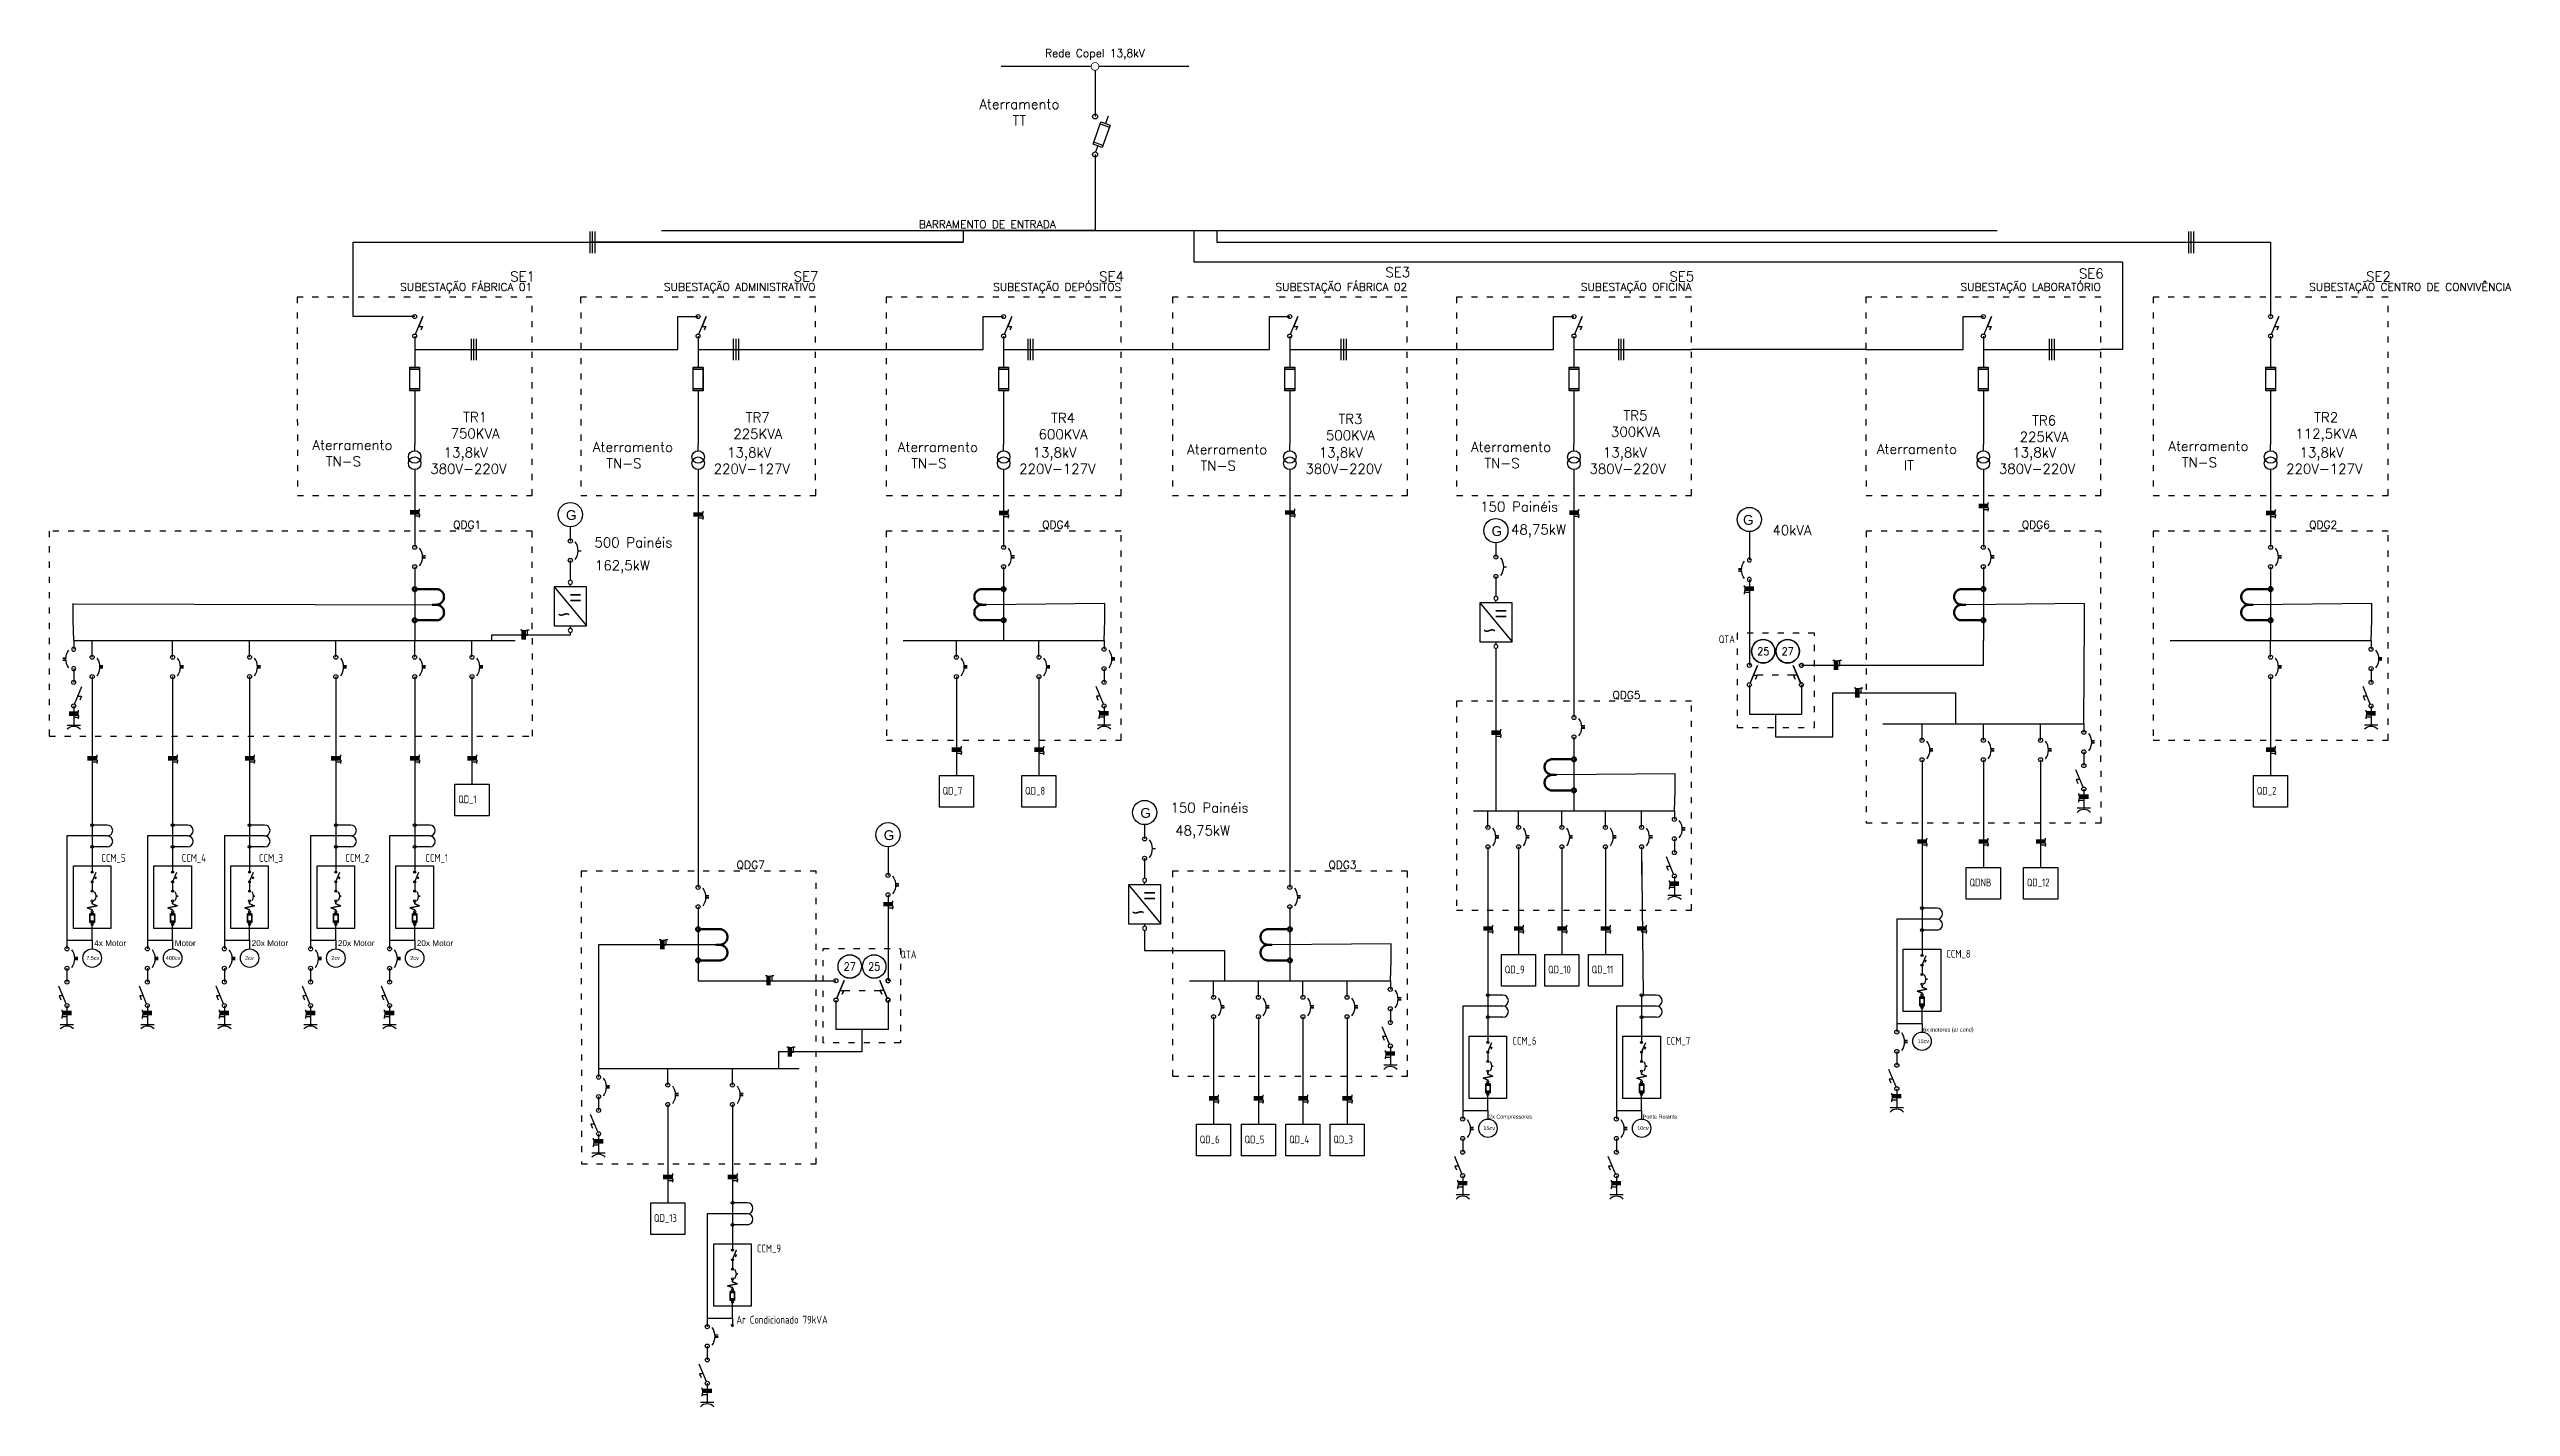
# Model space of a CAD drawing. Header units: millimetres. Extents: x -237 to 392, y 723 to 1069.
import ezdxf
from ezdxf.enums import TextEntityAlignment as Align

# ---------------------------------------------------------------- set-up
doc = ezdxf.new("R2010")
doc.units = ezdxf.units.MM
doc.linetypes.add('ACAD_ISO02W100', pattern=[15, 12, -3])
doc.linetypes.add('ACAD_ISO03W100', pattern=[30, 12, -18])
for name, color, linetype in [('Alimentadores', 7, 'Continuous'), ('Componentes', 150, 'Continuous'), ('DESC', 250, 'Continuous'), ('SYMS', 245, 'Continuous')]:
    doc.layers.add(name, color=color, linetype=linetype)
doc.styles.get("Standard").update_dxf_attribs({"font": 'arial.ttf'})
doc.styles.add('WD', font='romans.shx')
doc.styles.add('WD_IEC', font='isocp2.shx', dxfattribs={"width": 0.9, "height": 4})

msp = doc.modelspace()

# ---------------------------------------------------------------- texts
at = {"linetype": 'ACAD_ISO03W100', "ltscale": 0.13, "style": 'WD'}
msp.add_text('Rede Copel 13,8kV', height=1.995, dxfattribs=at).set_placement((30.57, 1066.79), align=Align.BOTTOM_CENTER)
msp.add_text('BARRAMENTO DE ENTRADA', height=1.995, dxfattribs=at).set_placement((-14.43, 1023.11), align=Align.BOTTOM_LEFT)
for s, p in [('SUBESTAÇÃO FÁBRICA 01', (-113.2, 1007.12)), ('SUBESTAÇÃO ADMINISTRATIVO', (-40.81, 1007.12)), ('SUBESTAÇÃO DEPÓSITOS', (37.23, 1007.12)), ('SUBESTAÇÃO FÁBRICA 02', (110.34, 1007.12)), ('SUBESTAÇÃO OFICINA', (182.9, 1007.12)), ('SUBESTAÇÃO LABORATÓRIO', (287.48, 1007.12)), ('SUBESTAÇÃO CENTRO DE CONVIVÊNCIA', (392.29, 1007.12)), ('QDG1', (-126.18, 946.41)), ('QDG4', (24.25, 946.41)), ('QDG6', (274.5, 946.41)), ('QDG2', (347.87, 946.41)), ('QDG5', (169.92, 902.97)), ('QDG7', (-53.79, 859.59)), ('QDG3', (97.36, 859.59))]:
    msp.add_text(s, height=1.995, dxfattribs=at).set_placement(p, align=Align.BOTTOM_RIGHT)
at = {"ltscale": 0.13, "style": 'WD_IEC', "width": 0.9}
for s, p in [('QTA', (189.9, 917.19)), ('QD_7', (-8.36, 878.51)), ('QD_8', (12.72, 878.51)), ('QD_2', (327.33, 878.51)), ('QD_1', (-132.09, 876.32)), ('QDNB', (253.96, 855.09)), ('QD_12', (268.59, 855.09)), ('QTA', (-19.15, 836.72)), ('QD_9', (135.23, 832.88)), ('QD_10', (146.3, 832.88)), ('QD_11', (157.43, 832.88)), ('QD_6', (57.32, 789.51)), ('QD_5', (68.78, 789.51)), ('QD_4', (80.17, 789.51)), ('QD_3', (91.44, 789.51)), ('QD_13', (-82.08, 769.45))]:
    msp.add_text(s, height=1.995, dxfattribs=at).set_placement(p, align=Align.BOTTOM_LEFT)
for s, p in [('CCM_5', (-217.07, 862.95)), ('CCM_4', (-196.51, 862.95)), ('CCM_3', (-176.86, 862.95)), ('CCM_2', (-154.83, 862.95)), ('CCM_1', (-134.68, 862.95)), ('CCM_8', (254.22, 838.49)), ('CCM_6', (143.34, 816.28)), ('CCM_7', (182.6, 816.28)), ('CCM_9', (-49.63, 763.28)), ('Ar Condicionado 79kVA', (-37.71, 745.08))]:
    msp.add_text(s, height=1.995, dxfattribs=at).set_placement(p, align=Align.MIDDLE_RIGHT)
at = {"layer": 'Alimentadores', "linetype": 'Continuous', "char_height": 2.5, "style": 'WD'}
for s, width, heights, insert, attachment_point in [('Aterramento TT', 23.7004, [10.15], (11.24, 1056.62), 2), ('SE1', 6.968, [0], (-118.8, 1012.63), 1), ('SE7', 6.968, [0], (-46.41, 1012.63), 1), ('SE4', 6.968, [0], (31.64, 1012.63), 1), ('SE3', 6.968, [0], (104.74, 1013.72), 1), ('SE5', 6.968, [0], (177.3, 1012.63), 1), ('SE6', 6.968, [0], (281.89, 1013.38), 1), ('SE2', 6.968, [0], (355.26, 1012.63), 1), ('\\pxqc;TR1\\P750KVA', 14.6283, [6.89], (-135.08, 976.72), 1), ('\\pxqc;TR7\\P225KVA', 14.6283, [6.89], (-62.87, 976.62), 1), ('\\pxqc;TR4\\P600KVA', 14.6283, [6.89], (15.11, 976.5), 1), ('\\pxqc;TR3\\P500KVA', 14.6283, [6.89], (88.51, 976.25), 1), ('\\pxqc;TR5\\P300KVA', 14.6283, [6.89], (161.31, 977.14), 1), ('\\pxqc;TR6\\P225KVA', 14.6283, [6.89], (265.71, 975.88), 1), ('\\pxqc;TR2\\P112,5KVA', 21.6504, [7.87], (334.23, 976.66), 1), ('Aterramento\\P  TN-S', 23.7004, [10.15], (-169.34, 969.61), 1), ('Aterramento\\P  TN-S', 23.7004, [10.15], (-97.69, 969.1), 1), ('Aterramento\\P  TN-S', 23.7004, [10.15], (-19.79, 969.1), 1), ('Aterramento\\P  TN-S', 23.7004, [10.15], (54.11, 968.49), 1), ('Aterramento\\P  TN-S', 23.7004, [10.15], (126.6, 969.14), 1), ('Aterramento\\P    IT', 23.7004, [10.15], (230.29, 968.6), 1), ('Aterramento\\P  TN-S', 23.7004, [10.15], (304.74, 969.35), 1), ('  13,8kV\\P380V-220V', 23.7004, [10.15], (-139.22, 967.71), 1), ('  13,8kV\\P220V-127V', 23.7004, [10.15], (-66.83, 967.71), 1), ('  13,8kV\\P220V-127V', 23.7004, [10.15], (11.21, 967.71), 1), ('  13,8kV\\P380V-220V', 23.7004, [10.15], (84.32, 967.71), 1), ('  13,8kV\\P380V-220V', 23.7004, [10.15], (156.88, 967.71), 1), ('  13,8kV\\P380V-220V', 23.7004, [10.15], (261.46, 967.71), 1), ('  13,8kV\\P220V-127V', 23.7004, [10.15], (334.83, 967.71), 1), ('150 Painéis', 25.7821, [3.74], (128.96, 953.87), 1), ('500 Painéis', 25.7821, [3.74], (-97.29, 944.73), 1), ('48,75kW', 15.1437, [0], (136.83, 948.03), 1), ('40kVA', 15.1437, [0], (203.61, 947.88), 1), ('162,5kW', 15.1437, [0], (-97.16, 938.88), 1), ('150 Painéis', 25.7821, [3.74], (49.86, 877.04), 1), ('48,75kW', 15.1437, [0], (51.06, 871.2), 1)]:
    msp.add_mtext_dynamic_manual_height_columns(s, width=width, gutter_width=12.5, heights=heights, dxfattribs=dict(at, insert=insert, attachment_point=attachment_point))
at = {"layer": 'Alimentadores', "linetype": 'Continuous'}
for s, width, heights, insert, char_height, attachment_point in [('G', 2.5, [0], (-104.56, 951.73), 2.5, 1), ('G', 2.5, [0], (198.82, 950.49), 2.5, 3), ('G', 2.5, [0], (131.86, 947.64), 2.5, 1), ('G', 2.5, [0], (42.14, 875.69), 2.5, 1), ('G', 2.5, [0], (-23.4, 870.02), 2.5, 1), ('7.5cv', 2.9202, [0.831], (-227.11, 837.92), 1, 1), ('4x Motor', 10.6217, [1.4], (-225.06, 841.96), 1.5, 1), ('400cv', 2.9202, [0.831], (-206.78, 837.92), 1, 1), ('Motor', 10.6217, [1.4], (-204.51, 841.96), 1.5, 1), ('2cv', 2.9202, [0.831], (-186.52, 837.92), 1, 1), ('20x Motor', 10.6217, [1.4], (-184.85, 841.96), 1.5, 1), ('2cv', 2.9202, [0.831], (-164.49, 837.92), 1, 1), ('20x Motor', 10.6217, [1.4], (-162.82, 841.96), 1.5, 1), ('2cv', 2.9202, [0.831], (-144.33, 837.92), 1, 1), ('20x Motor', 10.6217, [1.4], (-142.67, 841.96), 1.5, 1), ('6x motores (ar cond)', 13.4625, [0.257], (242.1, 819.62), 1, 1), ('15cv', 2.9202, [0.831], (240.68, 816.68), 1, 1), ('15cv', 2.9202, [0.831], (129.79, 794.48), 1, 1), ('2x Compressores', 11.0739, [0.387], (131.21, 797.41), 1, 1), ('10cv', 2.9202, [0.831], (169.05, 794.48), 1, 1), ('Ponte Rolante', 9.1536, [0.427], (170.47, 797.41), 1, 1)]:
    msp.add_mtext_dynamic_manual_height_columns(s, width=width, gutter_width=12.5, heights=heights, dxfattribs=dict(at, insert=insert, char_height=char_height, attachment_point=attachment_point))

# ---------------------------------------------------------------- blocks, each defined once
blk = doc.blocks.new('HT0002_1-')
at = {"const_width": 0.0125}
blk.add_lwpolyline([(0, 0.062, 1), (0, -0.062, 1)], format="xyb", close=True, dxfattribs=at)
at = {"style": 'WD', "width": 0.85}
for tag, p in [('INST', (0, 0.416)), ('CNT', (0.001, 0.108)), ('LOC', (0, 0.26)), ('TAGSTRIP', (0.002, -0.279)), ('DESC1', (0, -0.453)), ('DESC2', (0, -0.625)), ('DESC3', (0, -0.797))]:
    blk.add_attdef(tag, text='', height=0.125, dxfattribs=at).set_placement(p, align=Align.CENTER)
at = {"style": 'WD', "flags": 1}
for tag, p, height in [('X4TERM01', (-0.062, 0), 0.0125), ('X4TERMDESC01', (-0.055, -0.023), 0.025), ('X2TERMDESC01', (-0.006, 0.029), 0.025), ('STRIPSEQ', (0, 0), 0.00125), ('X2TERM01', (0, 0.062), 0.0125), ('X2PIN01', (0.033, 0.084), 0.0125), ('X1TERMDESC01', (0.039, 0.007), 0.025), ('X1TERM01', (0.062, 0), 0.0125), ('X1PIN01', (0.087, 0.016), 0.0125), ('X4PIN01', (-0.114, -0.038), 0.0125), ('LINKTERM', (0, -0.002), 0.00125), ('X8TERM01', (0, -0.062), 0.0125), ('X8TERMDESC01', (0, -0.054), 0.025), ('X8PIN01', (0.026, -0.096), 0.0125)]:
    blk.add_attdef(tag, p, '', height=height, dxfattribs=at)
at = {"linetype": 'Continuous', "style": 'WD', "width": 0.8, "flags": 1}
blk.add_attdef('MFG', text='', height=0.109, dxfattribs=at).set_placement((0.088, -0.406), align=Align.RIGHT)
at = {"style": 'WD', "width": 0.7, "flags": 1}
blk.add_attdef('ASSYCODE', (0.062, -0.281), '', height=0.01, dxfattribs=at)
at = {"style": 'WD', "flags": 9}
for tag, p in [('WDTYPE', (0.121, -0.263)), ('WDBLKNAM', (0.059, -0.575))]:
    blk.add_attdef(tag, text='', height=0.01, dxfattribs=at).set_placement(p, align=Align.RIGHT)
at = {"linetype": 'Continuous', "style": 'WD', "width": 0.8, "flags": 1}
blk.add_attdef('CAT', (-0.131, -0.563), '', height=0.109, dxfattribs=at)
blk = doc.blocks.new('S_1')
for p, q in [((29.49, 1038.92), (31.33, 1044.09)), ((31.33, 1044.09), (32.51, 1043.67)), ((33.18, 1045.55), (32.51, 1043.67)), ((29.32, 1038.45), (31.16, 1043.62)), ((31.67, 1037.61), (29.32, 1038.45)), ((31.84, 1038.08), (29.49, 1038.92)), ((30.5, 1038.03), (29.92, 1036.42)), ((31.67, 1037.61), (30.5, 1038.03)), ((31.16, 1043.62), (33.51, 1042.78)), ((33.68, 1043.25), (31.67, 1037.61)), ((33.68, 1043.25), (31.67, 1037.61)), ((33.51, 1042.78), (31.84, 1038.08)), ((32.51, 1043.67), (33.68, 1043.25)), ((32.51, 1043.67), (33.68, 1043.25))]:
    blk.add_line(p, q)
for centre in [(29.83, 1045.49), (29.83, 1035.79)]:
    blk.add_circle(centre, 0.638)
blk = doc.blocks.new('HFU0')
for p, q in [((-0.188, -0.078), (-0.188, 0.078)), ((-0.188, 0.078), (0.188, 0.078)), ((-0.156, 0.078), (-0.156, -0.078)), ((0.156, 0.078), (0.156, -0.078)), ((0.188, 0.078), (0.188, -0.078)), ((0.188, -0.078), (-0.188, -0.078))]:
    blk.add_line(p, q)
at = {"style": 'WD', "width": 0.7}
for tag, p in [('INST', (0, 0.328)), ('LOC', (0, 0.172)), ('DESC1', (0.007, -0.262)), ('DESC2', (0.007, -0.419)), ('DESC3', (0, -0.578))]:
    blk.add_attdef(tag, text='', height=0.125, dxfattribs=at).set_placement(p, align=Align.CENTER)
at = {"style": 'WD', "flags": 1}
for tag, p in [('X4TERM01', (-0.188, 0)), ('X1TERM02', (0.188, 0))]:
    blk.add_attdef(tag, p, '', height=0.01, dxfattribs=at)
at = {"style": 'WD', "width": 0.7}
blk.add_attdef('RATING1', text='', height=0.0938, dxfattribs=at).set_placement((0, 0), align=Align.MIDDLE_CENTER)
at = {"linetype": 'Continuous', "style": 'WD', "flags": 9}
for tag, p in [('ASSYCODE', (0.156, 0.118)), ('MFG', (0.156, 0.083)), ('CAT', (0.156, 0.102))]:
    blk.add_attdef(tag, text='', height=0.01, dxfattribs=at).set_placement(p, align=Align.CENTER)
at = {"linetype": 'Continuous', "style": 'WD', "width": 0.7, "flags": 8}
blk.add_attdef('TERM01', text='', height=0.1, dxfattribs=at).set_placement((-0.25, -0.016), align=Align.TOP_RIGHT)
blk.add_attdef('TERM02', text='', height=0.1, dxfattribs=at).set_placement((0.25, -0.016), align=Align.TOP_LEFT)
blk = doc.blocks.new('DISJUNTOR')
at = {"layer": 'Componentes', "linetype": 'Continuous'}
blk.add_line((228.84, 936.52), (229.58, 936.52), dxfattribs=at)
for centre in [(226.82, 939), (226.82, 934.05)]:
    blk.add_circle(centre, 0.514, dxfattribs=at)
blk.add_arc((225.08, 936.52), 3.74, 323.1301, 36.8699, dxfattribs=at)
blk = doc.blocks.new('FIOS')
at = {"layer": 'Alimentadores', "linetype": 'Continuous'}
for p, q in [((-1.15, 0), (1.26, 0)), ((0, 0), (0, -1.34)), ((1.26, 0), (1.26, 0.43)), ((-1.15, -0.24), (1.26, -0.24)), ((-1.15, -0.52), (1.26, -0.52)), ((-1.15, -0.81), (1.26, -0.81)), ((0, -1.34), (1.26, -1.34)), ((1.26, -0.93), (1.26, -1.34)), ((1.26, -1.75), (1.26, -1.34))]:
    blk.add_line(p, q, dxfattribs=at)
blk = doc.blocks.new('3FASESEMTERRA')
at = {"layer": 'Alimentadores', "linetype": 'Continuous'}
for p, q in [((-161.51, 1022.87), (-161.51, 1017.36)), ((-161.51, 1020.11), (-160.2, 1020.11)), ((-160.88, 1022.87), (-160.88, 1017.36)), ((-160.2, 1022.87), (-160.2, 1017.36))]:
    blk.add_line(p, q, dxfattribs=at)
blk = doc.blocks.new('HDS11')
for p, q in [((0.126, 0.013), (-0.156, 0.13)), ((0, 0.065), (0, 0.125)), ((0.062, 0.099), (0, 0.125))]:
    blk.add_line(p, q)
for centre in [(-0.155, 0), (0.155, 0)]:
    blk.add_circle(centre, 0.0322)
at = {"style": 'WD'}
blk.add_attdef('TAG1', text='', height=0.125, dxfattribs=at).set_placement((0, 0.312), align=Align.CENTER)
at = {"style": 'WD', "width": 0.7}
for tag, p in [('INST', (0, 0.625)), ('LOC', (0, 0.469)), ('RATING1', (0, 0.156)), ('DESC1', (0, -0.406)), ('XREF', (0, -0.236)), ('DESC2', (0, -0.562))]:
    blk.add_attdef(tag, text='', height=0.125, dxfattribs=at).set_placement(p, align=Align.CENTER)
at = {"style": 'WD'}
for tag, p in [('X2LINK', (0, 0.438)), ('X8LINK', (0, -0.016))]:
    blk.add_attdef(tag, p, '', height=0.01, dxfattribs=at)
for tag, p, height, flags in [('X4TERM01', (-0.188, 0), 0.0125, 1), ('X1TERM02', (0.188, 0), 0.0125, 1), ('FAMILY', (0.206, 0.131), 0.01, 9), ('CONTACT', (0.206, 0.04), 0.01, 9)]:
    blk.add_attdef(tag, p, '', height=height, dxfattribs=dict(at, flags=flags))
at = {"linetype": 'Continuous', "style": 'WD', "flags": 9}
for tag, p in [('ASSYCODE', (0.219, 0.062)), ('MFG', (0.228, 0.089)), ('CAT', (0.23, 0.108))]:
    blk.add_attdef(tag, text='', height=0.01, dxfattribs=at).set_placement(p, align=Align.CENTER)
at = {"linetype": 'Continuous', "style": 'WD', "flags": 8}
blk.add_attdef('TERM01', text='', height=0.125, dxfattribs=at).set_placement((-0.25, -0.031), align=Align.TOP_RIGHT)
blk.add_attdef('TERM02', text='', height=0.125, dxfattribs=at).set_placement((0.25, -0.031), align=Align.TOP_LEFT)
blk = doc.blocks.new('HMO12')
blk.add_circle((0, 0), 0.188)
at = {"style": 'WD'}
for tag, width, p in [('INST', 0.7, (-0.026, 0.559)), ('LOC', 0.7, (-0.026, 0.39)), ('RATING1', 0.8, (0, 0)), ('TAG1', 0.9, (-0.031, 0.234))]:
    blk.add_attdef(tag, text='', height=0.125, dxfattribs=dict(at, width=width)).set_placement(p, align=Align.CENTER)
at = {"style": 'WD', "flags": 1}
for tag, p in [('X4TERM01', (-0.188, 0)), ('X1TERM02', (0.188, 0)), ('X0TERM03', (0.133, -0.133))]:
    blk.add_attdef(tag, p, '', height=0.0125, dxfattribs=at)
at = {"linetype": 'Continuous', "style": 'WD', "flags": 9}
blk.add_attdef('ASSYCODE', text='', height=0.01, dxfattribs=at).set_placement((0, 0.125), align=Align.CENTER)
at = {"style": 'WD', "flags": 9}
blk.add_attdef('FAMILY', text='', height=0.01, dxfattribs=at).set_placement((-0.005, 0.17), align=Align.CENTER)
at = {"linetype": 'Continuous', "style": 'WD', "flags": 1}
for tag, p in [('MFG', (0, 0.14)), ('CAT', (0, 0.159))]:
    blk.add_attdef(tag, text='', height=0.01, dxfattribs=at).set_placement(p, align=Align.MIDDLE)
at = {"style": 'WD'}
for tag, p, width in [('DESC1', (1.126, 0.046), 0.9), ('DESC2', (1.126, -0.11), 0.9), ('RATING3', (1.125, -0.423), 0.8), ('DESC3', (1.126, -0.266), 0.9), ('WDTAGALT', (1.125, -0.75), 0.7), ('RATING4', (1.125, -0.579), 0.8)]:
    blk.add_attdef(tag, p, '', height=0.125, dxfattribs=dict(at, width=width))
at = {"linetype": 'Continuous', "style": 'WD'}
blk.add_attdef('TERM01', text='', height=0.125, dxfattribs=at).set_placement((-0.231, -0.035), align=Align.TOP_RIGHT)
at = {"style": 'WD', "width": 0.8}
blk.add_attdef('RATING2', text='', height=0.125, dxfattribs=at).set_placement((0.001, -0.016), align=Align.TOP_CENTER)
at = {"linetype": 'Continuous', "style": 'WD'}
for tag, p in [('TERM03', (0.062, -0.219)), ('TERM02', (0.231, -0.035))]:
    blk.add_attdef(tag, text='', height=0.125, dxfattribs=at).set_placement(p, align=Align.TOP_LEFT)
blk = doc.blocks.new('B2')
at = {"layer": 'Componentes', "linetype": 'ACAD_ISO02W100', "lineweight": 53}
for p, q in [((-1, 3.99), (3.97, 3.99)), ((0, 0), (-1, 0)), ((0, 0), (-1, 0)), ((-1, -3.99), (3.97, -3.99))]:
    blk.add_line(p, q, dxfattribs=at)
for centre in [(4.49, 3.97), (4.49, -3.97)]:
    blk.add_circle(centre, 0.514, dxfattribs=at)
for centre in [(-1, 2), (-1, -2)]:
    blk.add_arc(centre, 2, 90, 270, dxfattribs=at)
blk = doc.blocks.new('HCB11ML')
for p, q in [((0, 0.173), (0, 0.126)), ((0.188, 0), (0.25, 0)), ((0.25, 0), (0.312, 0.156)), ((0.312, 0.156), (0.375, -0.156)), ((0.375, -0.156), (0.438, 0)), ((0.438, 0), (0.467, 0)), ((0.562, 0), (0.531, 0)), ((0.562, 0.07), (0.844, 0.07)), ((0.562, -0.07), (0.562, 0.07)), ((0.609, 0.07), (0.609, -0.07)), ((0.797, 0.07), (0.797, -0.07)), ((0.844, 0.07), (0.844, -0.07)), ((0.875, 0), (0.844, 0)), ((0.844, -0.07), (0.562, -0.07))]:
    blk.add_line(p, q)
for centre in [(-0.155, 0), (0.155, 0), (0.499, 0), (0.905, 0)]:
    blk.add_circle(centre, 0.0322)
blk.add_arc((0, -0.109), 0.234, 53.1301, 126.8699)
at = {"style": 'WD', "width": 0.7}
for tag, p in [('INST', (0, 0.826)), ('DESC1', (0, 0.5)), ('DESC2', (0, 0.344)), ('LOC', (0, 0.656)), ('RATING1', (0, -0.188)), ('XREF', (0, -0.344))]:
    blk.add_attdef(tag, text='', height=0.125, dxfattribs=at).set_placement(p, align=Align.CENTER)
at = {"style": 'WD'}
for tag, p in [('TAG1', (0, 0.188)), ('MISC', (0.688, 0.125))]:
    blk.add_attdef(tag, text='', height=0.125, dxfattribs=at).set_placement(p, align=Align.CENTER)
for tag, p, height, flags in [('X4TERM01', (-0.188, 0), 0.0125, 1), ('X2LINK', (0, 0.219), 0.01, 1), ('X8LINK', (0, 0), 0.01, 1), ('FAMILY', (0.205, 0.152), 0.01, 9), ('CONTACT', (0.205, 0.133), 0.01, 9), ('X1TERM02', (0.938, 0), 0.0125, 1)]:
    blk.add_attdef(tag, p, '', height=height, dxfattribs=dict(at, flags=flags))
at = {"linetype": 'Continuous', "style": 'WD', "flags": 9}
for tag, p in [('ASSYCODE', (0.219, 0.062)), ('MFG', (0.228, 0.089)), ('CAT', (0.23, 0.108))]:
    blk.add_attdef(tag, text='', height=0.01, dxfattribs=at).set_placement(p, align=Align.CENTER)
at = {"linetype": 'Continuous', "style": 'WD', "flags": 8}
blk.add_attdef('TERM01', text='', height=0.125, dxfattribs=at).set_placement((-0.25, -0.031), align=Align.TOP_RIGHT)
blk.add_attdef('TERM02', text='', height=0.125, dxfattribs=at).set_placement((1, -0.031), align=Align.TOP_LEFT)
blk = doc.blocks.new('HXF1PT')
for p, q in [((-0.25, 0.344), (-0.25, 0.032)), ((0, 0.344), (0, 0.281)), ((0.25, 0.344), (0.25, 0.032))]:
    blk.add_line(p, q)
for centre in [(-0.249, 0), (0.249, 0)]:
    blk.add_circle(centre, 0.0322)
for centre in [(-0.125, 0.344), (0.125, 0.344)]:
    blk.add_arc(centre, 0.125, 0, 180)
at = {"style": 'WD', "width": 0.7}
for tag, p in [('INST', (-0.388, 0.577)), ('DESC1', (-0.388, 0.252)), ('DESC2', (-0.388, 0.095)), ('LOC', (-0.388, 0.408))]:
    blk.add_attdef(tag, text='', height=0.125, dxfattribs=at).set_placement(p, align=Align.RIGHT)
at = {"style": 'WD'}
for tag, p, height, flags in [('X4TERM01', (-0.281, 0), 0.0125, 1), ('X1TERM02', (0.281, 0), 0.0125, 1), ('FAMILY', (0.304, 0.191), 0.01, 9), ('X8TERM01', (-0.249, -0.032), 0.0125, 1), ('X8TERM02', (0.249, -0.032), 0.0125, 1)]:
    blk.add_attdef(tag, p, '', height=height, dxfattribs=dict(at, flags=flags))
blk.add_attdef('TYPE', text='', height=0.125, dxfattribs=at).set_placement((0, 0.125), align=Align.CENTER)
at = {"linetype": 'Continuous', "style": 'WD', "flags": 9}
for tag, p in [('ASSYCODE', (0.329, 0.119)), ('MFG', (0.327, 0.143)), ('CAT', (0.329, 0.162))]:
    blk.add_attdef(tag, text='', height=0.01, dxfattribs=at).set_placement(p, align=Align.CENTER)
at = {"style": 'WD'}
blk.add_attdef('TAG1', (0.368, 0.188), '', height=0.125, dxfattribs=at)
at = {"style": 'WD', "width": 0.7}
blk.add_attdef('RATING1', (0.368, 0.031), '', height=0.125, dxfattribs=at)
at = {"linetype": 'Continuous', "style": 'WD', "flags": 8}
for tag, p in [('TERM01', (-0.188, -0.031)), ('TERM02', (0.328, -0.031))]:
    blk.add_attdef(tag, text='', height=0.125, dxfattribs=at).set_placement(p, align=Align.TOP_LEFT)
blk = doc.blocks.new('inversor')
at = {"layer": 'Componentes', "linetype": 'Continuous'}
for p, q in [((4.13, -1.17), (-4.13, -11.12)), ((0, -1.17), (0, -0.51)), ((0, -11.12), (0, -11.77))]:
    blk.add_line(p, q, dxfattribs=at)
blk.add_lwpolyline([(-4.13, -1.17), (4.13, -1.17), (4.13, -11.12), (-4.13, -11.12)], close=True, dxfattribs=at)
for centre in [(0, 0), (0, -12.28)]:
    blk.add_circle(centre, 0.514, dxfattribs=at)
at = {"layer": 'Componentes', "linetype": 'Continuous', "char_height": 4, "attachment_point": 1}
for s, insert in [('=', (-2.95, -1.85)), ('~', (0, -6.14))]:
    blk.add_mtext_dynamic_manual_height_columns(s, width=7.7773, gutter_width=12.5, heights=[0], dxfattribs=dict(at, insert=insert))

# ---------------------------------------------------------------- linework, layer by layer
at = {"ltscale": 0.13}
for p, q in [((29.58, 1065), (6.63, 1065)), ((-143.2, 996.17), (-143.2, 988.19)), ((-70.81, 996.17), (-70.81, 988.19)), ((7.23, 996.17), (7.23, 988.19)), ((80.33, 996.17), (80.33, 988.19)), ((152.9, 996.17), (152.9, 988.19)), ((257.48, 996.17), (257.48, 988.19)), ((330.85, 996.17), (330.85, 988.19)), ((-143.2, 982.21), (-143.2, 968.5)), ((-70.81, 982.21), (-70.81, 968.5)), ((7.23, 982.21), (7.23, 968.5)), ((80.33, 982.21), (80.33, 968.5)), ((152.9, 982.21), (152.9, 968.5)), ((257.48, 982.21), (257.48, 968.5)), ((330.85, 982.21), (330.85, 968.5)), ((197.72, 919.59), (197.72, 912.1)), ((197.72, 907.14), (197.72, 899.64)), ((211.02, 907.14), (211.02, 899.64)), ((197.72, 899.64), (211.02, 899.64)), ((204.37, 899.64), (204.37, 896.32)), ((-225.59, 860.91), (-225.59, 859.32)), ((-225.59, 856.84), (-225.59, 855.24)), ((-225.59, 855.24), (-225.59, 854.45)), ((-205.03, 860.91), (-205.03, 859.32)), ((-205.03, 856.84), (-205.03, 855.24)), ((-205.03, 855.24), (-205.03, 854.45)), ((-185.38, 860.91), (-185.38, 859.32)), ((-185.38, 856.84), (-185.38, 855.24)), ((-185.38, 855.24), (-185.38, 854.45)), ((-163.35, 860.91), (-163.35, 859.32)), ((-163.35, 856.84), (-163.35, 855.24)), ((-163.35, 855.24), (-163.35, 854.45)), ((-143.2, 860.91), (-143.2, 859.32)), ((-143.2, 856.84), (-143.2, 855.24)), ((-143.2, 855.24), (-143.2, 854.45)), ((-22.3, 839.12), (-22.3, 831.62)), ((241.82, 839.68), (241.82, 838.08)), ((241.82, 835.6), (241.82, 834.01)), ((241.82, 834.01), (241.82, 833.21)), ((-35.6, 826.67), (-35.6, 819.17)), ((-22.3, 826.67), (-22.3, 819.17)), ((-22.3, 819.17), (-35.6, 819.17)), ((-28.95, 819.17), (-28.95, 815.85)), ((130.93, 817.47), (130.93, 815.88)), ((170.19, 817.47), (170.19, 815.88)), ((130.93, 813.4), (130.93, 811.8)), ((130.93, 811.8), (130.93, 811)), ((170.19, 813.4), (170.19, 811.8)), ((170.19, 811.8), (170.19, 811)), ((-62.04, 764.47), (-62.04, 762.87)), ((-62.04, 760.39), (-62.04, 758.8)), ((-62.04, 758.8), (-62.04, 758))]:
    msp.add_line(p, q, dxfattribs=at)
for p, q in [((30.57, 1064), (30.57, 1052.23)), ((54.51, 1065), (31.57, 1065)), ((30.57, 1042.53), (30.57, 1023.11)), ((30.57, 1023.11), (-7.31, 1023.11))]:
    msp.add_line(p, q)
at = {"lineweight": 30}
msp.add_line((-80.13, 1023.11), (261, 1023.11), dxfattribs=at)
at = {"linetype": 'ACAD_ISO03W100', "ltscale": 0.13}
for p, q in [((209.03, 909.62), (199.72, 909.62)), ((-33.6, 829.15), (-24.29, 829.15))]:
    msp.add_line(p, q, dxfattribs=at)
for points in [[(-173.17, 955.51), (-113.17, 955.51), (-113.2, 1006.12), (-173.2, 1006.12)], [(-100.78, 955.51), (-40.78, 955.51), (-40.81, 1006.12), (-100.81, 1006.12)], [(-22.74, 955.51), (37.26, 955.51), (37.23, 1006.12), (-22.77, 1006.12)], [(50.36, 955.51), (110.36, 955.51), (110.34, 1006.12), (50.34, 1006.12)], [(122.93, 955.51), (182.93, 955.51), (182.9, 1006.12), (122.9, 1006.12)], [(227.51, 955.51), (287.51, 955.51), (287.48, 1006.12), (227.48, 1006.12)], [(300.88, 955.51), (360.88, 955.51), (360.85, 1006.12), (300.85, 1006.12)], [(-236.53, 894.07), (-113.14, 894.07), (-113.17, 946.41), (-236.55, 946.41)], [(-22.71, 893.06), (37.29, 893.06), (37.26, 946.41), (-22.74, 946.41)], [(227.54, 871.92), (287.54, 871.92), (287.51, 946.41), (227.51, 946.41)], [(300.9, 893.06), (360.9, 893.06), (360.88, 946.41), (300.88, 946.41)], [(214.31, 920.33), (194.57, 920.3), (194.57, 896.23), (214.31, 896.26)], [(122.95, 849.62), (182.95, 849.62), (182.93, 902.97), (122.93, 902.97)], [(-100.63, 784.88), (-40.63, 784.88), (-40.65, 859.59), (-100.65, 859.59)], [(50.39, 807.26), (110.39, 807.26), (110.37, 859.59), (50.37, 859.59)], [(-38.88, 839.86), (-19.15, 839.83), (-19.15, 815.76), (-38.88, 815.79)]]:
    msp.add_lwpolyline(points, close=True, dxfattribs=at)
at = {"ltscale": 0.13}
for points in [[(-230.37, 860.91), (-220.8, 860.91), (-220.8, 844.95), (-230.37, 844.95)], [(-209.82, 860.91), (-200.24, 860.91), (-200.24, 844.95), (-209.82, 844.95)], [(-190.17, 860.91), (-180.59, 860.91), (-180.59, 844.95), (-190.17, 844.95)], [(-168.14, 860.91), (-158.56, 860.91), (-158.56, 844.95), (-168.14, 844.95)], [(-147.98, 860.91), (-138.41, 860.91), (-138.41, 844.95), (-147.98, 844.95)], [(237.03, 839.68), (246.61, 839.68), (246.61, 823.72), (237.03, 823.72)], [(126.14, 817.47), (135.72, 817.47), (135.72, 801.51), (126.14, 801.51)], [(165.4, 817.47), (174.98, 817.47), (174.98, 801.51), (165.4, 801.51)], [(-66.83, 764.47), (-57.25, 764.47), (-57.25, 748.51), (-66.83, 748.51)]]:
    msp.add_lwpolyline(points, close=True, dxfattribs=at)
at = {"layer": 'Alimentadores', "linetype": 'Continuous'}
for p, q in [((-158.88, 1001.15), (-158.88, 1020.11)), ((-158.88, 1020.11), (-3.1, 1020.11)), ((-3.1, 1020.11), (-98.1, 1020.11)), ((-3.1, 1023.11), (-3.1, 1020.11)), ((55.87, 1015.01), (55.87, 1023.11)), ((61.66, 1023.11), (61.66, 1020.11)), ((61.66, 1020.11), (330.85, 1020.11)), ((330.85, 1020.11), (330.85, 1001.15)), ((293.01, 1015.01), (55.87, 1015.01)), ((293.01, 1015.01), (293.01, 992.74)), ((-143.2, 1001.15), (-158.88, 1001.15)), ((-76, 992.74), (-76, 1001.15)), ((-76, 1001.15), (-70.81, 1001.15)), ((2.04, 992.74), (2.04, 1001.15)), ((2.04, 1001.15), (7.23, 1001.15)), ((75.14, 992.74), (75.14, 1001.15)), ((75.14, 1001.15), (80.33, 1001.15)), ((147.71, 992.74), (147.71, 1001.15)), ((147.71, 1001.15), (152.9, 1001.15)), ((252.29, 992.74), (252.29, 1001.15)), ((252.29, 1001.15), (257.48, 1001.15)), ((-143.2, 992.74), (-113.19, 992.74)), ((-113.19, 992.74), (-100.8, 992.74)), ((-100.8, 992.74), (-76, 992.74)), ((-70.81, 992.74), (-40.8, 992.74)), ((-40.8, 992.74), (-22.76, 992.74)), ((-22.76, 992.74), (2.04, 992.74)), ((-22.76, 992.74), (2.04, 992.74)), ((7.23, 992.74), (37.24, 992.74)), ((37.24, 992.74), (50.34, 992.74)), ((50.34, 992.74), (75.14, 992.74)), ((80.33, 992.74), (110.34, 992.74)), ((110.34, 992.74), (122.91, 992.74)), ((122.91, 992.74), (147.71, 992.74)), ((152.9, 992.74), (182.91, 992.74)), ((160.03, 992.74), (182.91, 992.74)), ((227.49, 992.74), (182.91, 992.74)), ((227.49, 992.74), (252.29, 992.74)), ((257.48, 992.74), (287.49, 992.74)), ((293.01, 992.74), (287.49, 992.74)), ((-143.2, 960.52), (-143.2, 942.26)), ((-70.81, 960.52), (-70.81, 855.44)), ((7.23, 960.52), (7.23, 950.89)), ((7.23, 960.52), (7.23, 942.26)), ((80.33, 960.52), (80.33, 855.44)), ((152.9, 960.52), (152.9, 950.89)), ((257.48, 960.52), (257.49, 942.26)), ((330.85, 960.52), (330.85, 942.26)), ((152.9, 950.22), (152.9, 898.82)), ((-103.45, 947.5), (-103.45, 943.86)), ((132.96, 943.41), (132.96, 939.77)), ((197.72, 946.26), (197.72, 938.98)), ((-143.2, 937.3), (-143.2, 923.63)), ((-140.44, 940.08), (-141.21, 940.08)), ((-140.44, 939.48), (-141.21, 939.48)), ((-103.45, 938.9), (-103.45, 933.83)), ((7.23, 937.3), (7.23, 918.44)), ((9.99, 940.08), (9.22, 940.08)), ((9.99, 939.48), (9.22, 939.48)), ((257.49, 937.3), (257.49, 918.44)), ((260.24, 940.08), (259.47, 940.08)), ((260.24, 939.48), (259.47, 939.48)), ((330.85, 937.3), (330.85, 918.44)), ((333.61, 940.08), (332.83, 940.08)), ((333.61, 939.48), (332.83, 939.48)), ((132.96, 934.81), (132.96, 929.73)), ((194.96, 936.8), (195.74, 936.8)), ((194.96, 936.2), (195.74, 936.2)), ((197.72, 934.02), (197.72, 926.98)), ((-230.48, 923.63), (-230.48, 927.87)), ((-230.48, 927.82), (-137.71, 927.6)), ((33.08, 927.87), (2.74, 927.6)), ((33.08, 923.63), (33.08, 927.87)), ((197.72, 926.98), (197.72, 919.59)), ((283.33, 927.87), (253, 927.6)), ((283.33, 923.63), (283.33, 927.87)), ((356.7, 927.87), (326.36, 927.6)), ((356.7, 923.63), (356.7, 927.87)), ((-230.3, 918.44), (-230.48, 923.63)), ((-230.3, 918.44), (-230.3, 916.23)), ((-225.59, 914.21), (-225.59, 918.44)), ((-205.03, 914.21), (-205.03, 918.44)), ((-185.38, 914.21), (-185.38, 918.44)), ((-163.35, 914.21), (-163.35, 918.44)), ((-143.2, 923.63), (-143.2, 918.44)), ((-143.2, 914.21), (-143.2, 918.44)), ((-128.57, 914.21), (-128.57, 918.44)), ((-103.45, 919.84), (-123.58, 919.84)), ((-123.58, 919.84), (-123.58, 918.44)), ((-103.45, 920.52), (-103.45, 919.84)), ((-4.83, 914.21), (-4.83, 918.44)), ((16.24, 914.21), (16.24, 918.44)), ((32.9, 918.44), (33.08, 923.63)), ((32.9, 918.44), (32.9, 916.23)), ((257.49, 912.07), (257.49, 918.44)), ((283.15, 897.21), (283.33, 923.63)), ((330.85, 914.21), (330.85, 918.44)), ((356.52, 918.44), (356.7, 923.63)), ((356.52, 918.44), (356.52, 916.23)), ((-233.06, 914.05), (-232.28, 914.05)), ((-233.06, 913.45), (-232.28, 913.45)), ((-222.83, 912.03), (-223.6, 912.03)), ((-202.27, 912.03), (-203.05, 912.03)), ((-182.62, 912.03), (-183.4, 912.03)), ((-160.59, 912.03), (-161.37, 912.03)), ((-140.44, 912.03), (-141.21, 912.03)), ((-125.81, 912.03), (-126.59, 912.03)), ((-2.08, 912.03), (-2.85, 912.03)), ((19, 912.03), (18.22, 912.03)), ((35.66, 914.05), (34.88, 914.05)), ((35.66, 913.45), (34.88, 913.45)), ((132.96, 916.43), (132.96, 915.75)), ((132.96, 915.75), (132.96, 875)), ((257.49, 912.07), (211.02, 912.1)), ((333.61, 912.03), (332.83, 912.03)), ((359.28, 914.05), (358.5, 914.05)), ((359.28, 913.45), (358.5, 913.45)), ((-230.3, 911.28), (-230.3, 907.76)), ((-225.59, 909.25), (-225.59, 870.98)), ((-222.83, 911.43), (-223.6, 911.43)), ((-205.03, 909.25), (-205.03, 870.98)), ((-202.27, 911.43), (-203.05, 911.43)), ((-185.38, 909.25), (-185.38, 870.98)), ((-182.62, 911.43), (-183.4, 911.43)), ((-163.35, 909.25), (-163.35, 870.98)), ((-160.59, 911.43), (-161.37, 911.43)), ((-143.2, 909.25), (-143.2, 870.98)), ((-140.44, 911.43), (-141.21, 911.43)), ((-128.57, 909.25), (-128.57, 881.78)), ((-125.81, 911.43), (-126.59, 911.43)), ((-4.83, 909.25), (-4.83, 883.96)), ((-2.08, 911.43), (-2.85, 911.43)), ((16.24, 909.25), (16.24, 883.96)), ((19, 911.43), (18.22, 911.43)), ((32.9, 911.28), (32.9, 907.76)), ((330.85, 909.25), (330.85, 883.96)), ((333.61, 911.43), (332.83, 911.43)), ((356.52, 911.28), (356.52, 907.76)), ((-230.3, 901.77), (-230.3, 896.86)), ((32.9, 901.77), (32.9, 896.86)), ((219.06, 893.91), (219.06, 905.07)), ((219.06, 905.07), (250.35, 905.07)), ((250.35, 905.07), (250.35, 897.21)), ((356.52, 901.77), (356.52, 896.86)), ((152.9, 893.86), (152.9, 875)), ((155.66, 896.64), (154.88, 896.64)), ((155.66, 896.04), (154.88, 896.04)), ((204.37, 896.32), (204.37, 893.91)), ((204.37, 893.91), (219.06, 893.91)), ((241.82, 892.97), (241.82, 897.21)), ((257.49, 892.97), (257.49, 897.21)), ((272.11, 892.97), (272.11, 897.21)), ((283.15, 897.21), (283.15, 895)), ((241.82, 888.01), (241.82, 849.75)), ((244.57, 890.79), (243.8, 890.79)), ((244.57, 890.19), (243.8, 890.19)), ((257.49, 888.01), (257.49, 860.54)), ((260.24, 890.79), (259.47, 890.79)), ((260.24, 890.19), (259.47, 890.19)), ((272.11, 888.01), (272.11, 860.54)), ((274.87, 890.79), (274.09, 890.79)), ((274.87, 890.19), (274.09, 890.19)), ((283.15, 890.04), (283.15, 886.52)), ((285.91, 892.82), (285.14, 892.82)), ((285.91, 892.22), (285.14, 892.22)), ((178.75, 884.43), (148.41, 884.16)), ((178.75, 880.19), (178.75, 884.43)), ((283.15, 880.53), (283.15, 875.62)), ((130.93, 870.76), (130.93, 875)), ((138.75, 870.76), (138.75, 875)), ((149.83, 870.76), (149.83, 875)), ((160.95, 870.76), (160.95, 875)), ((170.19, 870.76), (170.19, 875)), ((178.57, 875), (178.75, 880.19)), ((178.57, 875), (178.57, 872.79)), ((-222.44, 868.56), (-232.02, 868.56)), ((-232.02, 868.56), (-232.02, 841.96)), ((-225.59, 871.34), (-225.59, 860.91)), ((-201.89, 868.56), (-211.47, 868.56)), ((-211.47, 868.56), (-211.47, 841.96)), ((-205.03, 871.34), (-205.03, 860.91)), ((-182.24, 868.56), (-191.81, 868.56)), ((-191.81, 868.56), (-191.81, 841.96)), ((-185.38, 871.34), (-185.38, 860.91)), ((-160.21, 868.56), (-169.78, 868.56)), ((-169.78, 868.56), (-169.78, 841.96)), ((-163.35, 871.34), (-163.35, 860.91)), ((-140.05, 868.56), (-149.63, 868.56)), ((-149.63, 868.56), (-149.63, 841.96)), ((-143.2, 871.34), (-143.2, 860.91)), ((43.24, 871.46), (43.24, 867.82)), ((133.69, 868.59), (132.92, 868.59)), ((133.69, 867.98), (132.92, 867.98)), ((141.51, 868.59), (140.73, 868.59)), ((141.51, 867.98), (140.73, 867.98)), ((152.58, 868.59), (151.81, 868.59)), ((152.58, 867.98), (151.81, 867.98)), ((163.71, 868.59), (162.94, 868.59)), ((163.71, 867.98), (162.94, 867.98)), ((172.95, 868.59), (172.17, 868.59)), ((172.95, 867.98), (172.17, 867.98)), ((178.57, 867.83), (178.57, 864.32)), ((181.33, 870.61), (180.55, 870.61)), ((181.33, 870.01), (180.55, 870.01)), ((-22.3, 865.79), (-22.3, 858.51)), ((43.24, 862.87), (43.24, 857.79)), ((130.93, 865.81), (130.93, 858.74)), ((130.93, 865.81), (130.93, 827.54)), ((138.75, 865.81), (138.75, 838.33)), ((149.83, 865.81), (149.83, 838.33)), ((160.95, 865.81), (160.95, 838.33)), ((170.19, 865.81), (170.19, 858.74)), ((170.19, 865.81), (170.55, 827.91)), ((-19.54, 856.33), (-20.31, 856.33)), ((-19.54, 855.73), (-20.31, 855.73)), ((178.57, 858.32), (178.57, 853.41)), ((-70.81, 850.48), (-70.81, 831.62)), ((-68.05, 853.26), (-68.83, 853.26)), ((-68.05, 852.66), (-68.83, 852.66)), ((-22.3, 853.55), (-22.3, 846.51)), ((80.34, 850.48), (80.34, 831.62)), ((83.1, 853.26), (82.32, 853.26)), ((83.1, 852.66), (82.32, 852.66)), ((241.82, 850.11), (241.82, 839.68)), ((-225.59, 841.96), (-225.59, 845.98)), ((-205.03, 841.96), (-205.03, 845.98)), ((-185.38, 841.96), (-185.38, 845.98)), ((-163.35, 841.96), (-163.35, 845.98)), ((-143.2, 841.96), (-143.2, 845.98)), ((-22.3, 846.51), (-22.3, 839.12)), ((43.24, 844.48), (43.24, 843.8)), ((43.24, 843.8), (43.24, 839.37)), ((244.96, 847.33), (235.38, 847.33)), ((235.38, 847.33), (235.38, 820.72)), ((-232.02, 841.96), (-225.59, 841.96)), ((-232.02, 841.96), (-232.02, 839.75)), ((-229.26, 837.57), (-230.04, 837.57)), ((-229.26, 836.97), (-230.04, 836.97)), ((-225.59, 841.96), (-225.59, 839.75)), ((-211.47, 841.96), (-205.03, 841.96)), ((-211.47, 841.96), (-211.47, 839.75)), ((-208.71, 837.57), (-209.48, 837.57)), ((-208.71, 836.97), (-209.48, 836.97)), ((-205.03, 841.96), (-205.03, 839.75)), ((-191.81, 841.96), (-185.38, 841.96)), ((-191.81, 841.96), (-191.81, 839.75)), ((-189.06, 837.57), (-189.83, 837.57)), ((-189.06, 836.97), (-189.83, 836.97)), ((-185.38, 841.96), (-185.38, 839.75)), ((-169.78, 841.96), (-163.35, 841.96)), ((-169.78, 841.96), (-169.78, 839.75)), ((-167.03, 837.57), (-167.8, 837.57)), ((-167.03, 836.97), (-167.8, 836.97)), ((-163.35, 841.96), (-163.35, 839.75)), ((-149.63, 841.96), (-143.2, 841.96)), ((-149.63, 841.96), (-149.63, 839.75)), ((-146.87, 837.57), (-147.65, 837.57)), ((-146.87, 836.97), (-147.65, 836.97)), ((-143.2, 841.96), (-143.2, 839.75)), ((-66.32, 840.78), (-96.23, 840.78)), ((-96.23, 840.78), (-96.23, 809.21)), ((43.24, 839.37), (63.61, 839.37)), ((63.61, 839.37), (63.61, 831.62)), ((106.19, 841.05), (75.85, 840.78)), ((106.01, 831.62), (106.19, 836.81)), ((106.19, 836.81), (106.19, 841.05)), ((-232.02, 834.79), (-232.02, 831.28)), ((-211.47, 834.79), (-211.47, 831.28)), ((-191.81, 834.79), (-191.81, 831.28)), ((-169.78, 834.79), (-169.78, 831.28)), ((-149.63, 834.79), (-149.63, 831.28)), ((-70.81, 831.62), (-35.6, 831.62)), ((60.85, 827.39), (60.85, 831.62)), ((72.3, 827.39), (72.3, 831.62)), ((83.69, 827.39), (83.69, 831.62)), ((94.96, 827.39), (94.96, 831.62)), ((106.01, 831.62), (106.01, 829.41)), ((-232.02, 825.28), (-232.02, 820.37)), ((-211.47, 825.28), (-211.47, 820.37)), ((-191.81, 825.28), (-191.81, 820.37)), ((-169.78, 825.28), (-169.78, 820.37)), ((-149.63, 825.28), (-149.63, 820.37)), ((63.6, 825.21), (62.83, 825.21)), ((63.6, 824.61), (62.83, 824.61)), ((75.06, 825.21), (74.28, 825.21)), ((75.06, 824.61), (74.28, 824.61)), ((86.45, 825.21), (85.67, 825.21)), ((86.45, 824.61), (85.67, 824.61)), ((97.72, 825.21), (96.95, 825.21)), ((97.72, 824.61), (96.95, 824.61)), ((106.01, 824.46), (106.01, 820.94)), ((108.76, 827.24), (107.99, 827.24)), ((108.76, 826.64), (107.99, 826.64)), ((134.07, 825.12), (124.5, 825.12)), ((124.5, 825.12), (124.5, 798.52)), ((130.93, 827.9), (130.93, 817.47)), ((173.33, 825.12), (163.76, 825.12)), ((163.76, 825.12), (163.76, 798.52)), ((170.19, 827.9), (170.19, 817.47)), ((241.82, 820.72), (241.82, 824.75)), ((60.85, 822.43), (60.85, 794.96)), ((72.3, 822.43), (72.3, 794.96)), ((83.69, 822.43), (83.69, 794.96)), ((94.96, 822.43), (94.96, 794.96)), ((235.38, 820.72), (241.82, 820.72)), ((235.38, 820.72), (235.38, 818.51)), ((241.82, 820.72), (241.82, 818.51)), ((-28.95, 813.44), (-50.31, 813.44)), ((-50.31, 813.44), (-50.31, 809.21)), ((-28.95, 815.85), (-28.95, 813.44)), ((106.01, 814.95), (106.01, 810.04)), ((235.38, 813.56), (235.38, 810.04)), ((238.14, 816.34), (237.36, 816.34)), ((238.14, 815.73), (237.36, 815.73)), ((-96.23, 809.21), (-96.23, 807)), ((-93.47, 804.82), (-94.25, 804.82)), ((-78.55, 804.97), (-78.55, 809.21)), ((-62.04, 804.97), (-62.04, 809.21)), ((-96.23, 802.04), (-96.23, 798.52)), ((-93.47, 804.22), (-94.25, 804.22)), ((-78.55, 800.01), (-78.55, 774.9)), ((-75.8, 802.79), (-76.57, 802.79)), ((-75.8, 802.19), (-76.57, 802.19)), ((-62.04, 800.01), (-62.04, 774.9)), ((-59.28, 802.79), (-60.06, 802.79)), ((-59.28, 802.19), (-60.06, 802.19)), ((130.93, 798.52), (130.93, 802.54)), ((170.19, 798.52), (170.19, 802.54)), ((235.38, 804.05), (235.38, 799.14)), ((-96.23, 792.53), (-96.23, 787.62)), ((124.5, 798.52), (130.93, 798.52)), ((124.5, 798.52), (124.5, 796.31)), ((127.25, 794.13), (126.48, 794.13)), ((127.25, 793.53), (126.48, 793.53)), ((130.93, 798.52), (130.93, 796.31)), ((163.76, 798.52), (170.19, 798.52)), ((163.76, 798.52), (163.76, 796.31)), ((166.51, 794.13), (165.74, 794.13)), ((166.51, 793.53), (165.74, 793.53)), ((170.19, 798.52), (170.19, 796.31)), ((-62.04, 789.03), (-62.04, 781.96)), ((124.5, 791.35), (124.5, 787.83)), ((163.76, 791.35), (163.76, 787.83)), ((124.5, 781.84), (124.5, 776.93)), ((163.76, 781.84), (163.76, 776.93)), ((-62.04, 774.9), (-62.04, 764.47)), ((-58.9, 772.12), (-68.48, 772.12)), ((-68.48, 772.12), (-68.48, 745.51)), ((-62.04, 745.51), (-62.04, 749.54)), ((-68.48, 745.51), (-62.04, 745.51)), ((-68.48, 745.51), (-68.48, 743.3)), ((-62.04, 745.51), (-62.04, 743.3)), ((-68.48, 738.35), (-68.48, 734.83)), ((-65.72, 741.13), (-66.49, 741.13)), ((-65.72, 740.52), (-66.49, 740.52)), ((-68.48, 728.84), (-68.48, 723.93))]:
    msp.add_line(p, q, dxfattribs=at)
at = {"layer": 'Alimentadores', "linetype": 'Continuous', "lineweight": 30}
for p, q in [((-230.3, 918.44), (-117.53, 918.44)), ((-18.43, 918.44), (32.9, 918.44)), ((305.18, 918.44), (356.52, 918.44)), ((231.82, 897.21), (283.15, 897.21)), ((127.23, 875), (178.57, 875)), ((54.67, 831.62), (106.01, 831.62)), ((-96.3, 809.21), (-44.96, 809.21))]:
    msp.add_line(p, q, dxfattribs=at)
at = {"layer": 'Alimentadores', "linetype": 'Continuous'}
for points in [[(-132.93, 881.78), (-124.22, 881.78), (-124.22, 873.7), (-132.93, 873.7)], [(-9.19, 883.96), (-0.48, 883.96), (-0.48, 875.89), (-9.19, 875.89)], [(11.88, 883.96), (20.59, 883.96), (20.59, 875.89), (11.88, 875.89)], [(326.5, 883.96), (335.21, 883.96), (335.21, 875.89), (326.5, 875.89)], [(253.13, 860.54), (261.84, 860.54), (261.84, 852.47), (253.13, 852.47)], [(267.76, 860.54), (276.47, 860.54), (276.47, 852.47), (267.76, 852.47)], [(134.39, 838.33), (143.1, 838.33), (143.1, 830.26), (134.39, 830.26)], [(145.47, 838.33), (154.18, 838.33), (154.18, 830.26), (145.47, 830.26)], [(156.6, 838.33), (165.31, 838.33), (165.31, 830.26), (156.6, 830.26)], [(56.49, 794.96), (65.2, 794.96), (65.2, 786.88), (56.49, 786.88)], [(67.95, 794.96), (76.65, 794.96), (76.65, 786.88), (67.95, 786.88)], [(79.34, 794.96), (88.04, 794.96), (88.04, 786.88), (79.34, 786.88)], [(90.61, 794.96), (99.32, 794.96), (99.32, 786.88), (90.61, 786.88)], [(-82.91, 774.9), (-74.2, 774.9), (-74.2, 766.83), (-82.91, 766.83)]]:
    msp.add_lwpolyline(points, close=True, dxfattribs=at)
at = {"layer": 'Componentes', "linetype": 'Continuous'}
for p, q in [((-143, 996.65), (-141.12, 1001.14)), ((-141.12, 1001.14), (-142.16, 998.65)), ((-70.61, 996.65), (-68.73, 1001.14)), ((-68.73, 1001.14), (-69.77, 998.65)), ((7.44, 996.65), (9.31, 1001.14)), ((9.31, 1001.14), (8.27, 998.65)), ((80.54, 996.65), (82.41, 1001.14)), ((82.41, 1001.14), (81.37, 998.65)), ((153.1, 996.65), (154.98, 1001.14)), ((154.98, 1001.14), (153.94, 998.65)), ((257.68, 996.65), (259.56, 1001.14)), ((259.56, 1001.14), (258.52, 998.65)), ((331.05, 996.65), (332.93, 1001.14)), ((332.93, 1001.14), (331.89, 998.65)), ((-142.16, 998.65), (-141.21, 998.65)), ((-141.21, 998.65), (-141.62, 997.65)), ((-69.77, 998.65), (-68.81, 998.65)), ((-68.81, 998.65), (-69.23, 997.65)), ((8.27, 998.65), (9.23, 998.65)), ((9.23, 998.65), (8.81, 997.65)), ((81.37, 998.65), (82.33, 998.65)), ((82.33, 998.65), (81.91, 997.65)), ((153.94, 998.65), (154.9, 998.65)), ((154.9, 998.65), (154.48, 997.65)), ((258.52, 998.65), (259.48, 998.65)), ((259.48, 998.65), (259.06, 997.65)), ((331.89, 998.65), (332.85, 998.65)), ((332.85, 998.65), (332.43, 997.65)), ((-144.45, 988.19), (-141.95, 988.19)), ((-144.45, 982.21), (-144.45, 988.19)), ((-144.45, 988.19), (-144.45, 987.69)), ((-144.45, 987.69), (-141.95, 987.69)), ((-141.95, 988.19), (-141.95, 982.21)), ((-141.95, 987.69), (-141.95, 982.71)), ((-72.06, 988.19), (-69.56, 988.19)), ((-72.06, 982.21), (-72.06, 988.19)), ((-72.06, 988.19), (-72.06, 987.69)), ((-72.06, 987.69), (-69.56, 987.69)), ((-69.56, 988.19), (-69.56, 982.21)), ((-69.56, 987.69), (-69.56, 982.71)), ((5.99, 988.19), (8.48, 988.19)), ((5.99, 982.21), (5.99, 988.19)), ((5.99, 988.19), (5.99, 987.69)), ((5.99, 987.69), (8.48, 987.69)), ((8.48, 988.19), (8.48, 982.21)), ((8.48, 987.69), (8.48, 982.71)), ((79.09, 988.19), (81.58, 988.19)), ((79.09, 982.21), (79.09, 988.19)), ((79.09, 988.19), (79.09, 987.69)), ((79.09, 987.69), (81.58, 987.69)), ((81.58, 988.19), (81.58, 982.21)), ((81.58, 987.69), (81.58, 982.71)), ((151.65, 988.19), (154.15, 988.19)), ((151.65, 982.21), (151.65, 988.19)), ((151.65, 988.19), (151.65, 987.69)), ((151.65, 987.69), (154.15, 987.69)), ((154.15, 988.19), (154.15, 982.21)), ((154.15, 987.69), (154.15, 982.71)), ((256.23, 988.19), (258.73, 988.19)), ((256.23, 982.21), (256.23, 988.19)), ((256.23, 988.19), (256.23, 987.69)), ((256.23, 987.69), (258.73, 987.69)), ((258.73, 988.19), (258.73, 982.21)), ((258.73, 987.69), (258.73, 982.71)), ((329.6, 988.19), (332.1, 988.19)), ((329.6, 982.21), (329.6, 988.19)), ((329.6, 988.19), (329.6, 987.69)), ((329.6, 987.69), (332.1, 987.69)), ((332.1, 988.19), (332.1, 982.21)), ((332.1, 987.69), (332.1, 982.71)), ((-141.95, 982.71), (-144.45, 982.71)), ((-141.95, 982.21), (-144.45, 982.21)), ((-69.56, 982.71), (-72.06, 982.71)), ((-69.56, 982.21), (-72.06, 982.21)), ((8.48, 982.71), (5.99, 982.71)), ((8.48, 982.21), (5.99, 982.21)), ((81.58, 982.71), (79.09, 982.71)), ((81.58, 982.21), (79.09, 982.21)), ((154.15, 982.71), (151.65, 982.71)), ((154.15, 982.21), (151.65, 982.21)), ((258.73, 982.71), (256.23, 982.71)), ((258.73, 982.21), (256.23, 982.21)), ((332.1, 982.71), (329.6, 982.71)), ((332.1, 982.21), (329.6, 982.21)), ((-143.2, 966.9), (-143.2, 968.5)), ((-70.81, 966.9), (-70.81, 968.5)), ((7.23, 966.9), (7.23, 968.5)), ((80.33, 966.9), (80.33, 968.5)), ((152.9, 966.9), (152.9, 968.5)), ((257.48, 966.9), (257.48, 968.5)), ((330.85, 966.9), (330.85, 968.5)), ((-143.2, 962.12), (-143.2, 960.52)), ((-70.81, 962.12), (-70.81, 960.52)), ((7.23, 962.12), (7.23, 960.52)), ((80.33, 962.12), (80.33, 960.52)), ((152.9, 962.12), (152.9, 960.52)), ((257.48, 962.12), (257.48, 960.52)), ((330.85, 962.12), (330.85, 960.52)), ((199.8, 912.11), (197.92, 907.61)), ((208.94, 912.11), (210.82, 907.61)), ((-230.1, 902.24), (-228.24, 906.7)), ((32.7, 902.24), (30.84, 906.7)), ((198.76, 909.62), (199.72, 909.62)), ((199.72, 909.62), (199.3, 908.62)), ((209.98, 909.62), (209.03, 909.62)), ((209.03, 909.62), (209.44, 908.62)), ((356.32, 902.24), (354.46, 906.7)), ((-229.27, 904.23), (-228.32, 904.23)), ((-228.32, 904.23), (-228.73, 903.24)), ((31.87, 904.23), (30.92, 904.23)), ((30.92, 904.23), (31.33, 903.24)), ((355.49, 904.23), (354.54, 904.23)), ((354.54, 904.23), (354.95, 903.24)), ((-232, 896.86), (-228.6, 896.86)), ((34.6, 896.86), (31.2, 896.86)), ((358.22, 896.86), (354.82, 896.86)), ((282.95, 881), (281.09, 885.46)), ((282.12, 882.99), (281.17, 882.99)), ((281.17, 882.99), (281.58, 882)), ((284.85, 875.62), (281.45, 875.62)), ((178.37, 858.8), (176.51, 863.26)), ((-225.48, 857.07), (-224.55, 859.32)), ((-225.07, 858.08), (-224.59, 858.08)), ((-224.59, 858.08), (-224.8, 857.58)), ((-204.93, 857.07), (-203.99, 859.32)), ((-204.51, 858.08), (-204.03, 858.08)), ((-204.03, 858.08), (-204.24, 857.58)), ((-185.28, 857.07), (-184.34, 859.32)), ((-184.86, 858.08), (-184.38, 858.08)), ((-184.38, 858.08), (-184.59, 857.58)), ((-163.25, 857.07), (-162.31, 859.32)), ((-162.83, 858.08), (-162.35, 858.08)), ((-162.35, 858.08), (-162.56, 857.58)), ((-143.09, 857.07), (-142.16, 859.32)), ((-142.68, 858.08), (-142.2, 858.08)), ((-142.2, 858.08), (-142.41, 857.58)), ((177.54, 860.79), (176.59, 860.79)), ((176.59, 860.79), (177, 859.8)), ((-226.83, 850.21), (-224.34, 850.71)), ((-225.59, 849.72), (-226.83, 850.21)), ((-225.59, 851.21), (-225.59, 851.71)), ((-224.34, 850.71), (-225.59, 851.21)), ((-225.59, 849.48), (-225.59, 849.72)), ((-225.59, 848.97), (-225.59, 848.72)), ((-224.58, 853.21), (-224.21, 853.21)), ((-206.28, 850.21), (-203.78, 850.71)), ((-205.03, 849.72), (-206.28, 850.21)), ((-205.03, 851.21), (-205.03, 851.71)), ((-203.78, 850.71), (-205.03, 851.21)), ((-205.03, 849.48), (-205.03, 849.72)), ((-205.03, 848.97), (-205.03, 848.72)), ((-204.02, 853.21), (-203.65, 853.21)), ((-186.63, 850.21), (-184.13, 850.71)), ((-185.38, 849.72), (-186.63, 850.21)), ((-185.38, 851.21), (-185.38, 851.71)), ((-184.13, 850.71), (-185.38, 851.21)), ((-185.38, 849.48), (-185.38, 849.72)), ((-185.38, 848.97), (-185.38, 848.72)), ((-184.37, 853.21), (-184, 853.21)), ((-164.6, 850.21), (-162.1, 850.71)), ((-163.35, 849.72), (-164.6, 850.21)), ((-163.35, 851.21), (-163.35, 851.71)), ((-162.1, 850.71), (-163.35, 851.21)), ((-163.35, 849.48), (-163.35, 849.72)), ((-163.35, 848.97), (-163.35, 848.72)), ((-162.34, 853.21), (-161.97, 853.21)), ((-144.44, 850.21), (-141.95, 850.71)), ((-143.2, 849.72), (-144.44, 850.21)), ((-143.2, 851.21), (-143.2, 851.71)), ((-141.95, 850.71), (-143.2, 851.21)), ((-143.2, 849.48), (-143.2, 849.72)), ((-143.2, 848.97), (-143.2, 848.72)), ((-142.19, 853.21), (-141.82, 853.21)), ((180.27, 853.41), (176.87, 853.41)), ((-226.15, 848.72), (-226.15, 846.47)), ((-225.02, 848.72), (-226.15, 848.72)), ((-226.15, 848.72), (-226.15, 846.85)), ((-225.02, 848.34), (-226.15, 848.34)), ((-226.15, 846.85), (-225.02, 846.85)), ((-226.15, 846.47), (-225.02, 846.47)), ((-225.59, 846.24), (-225.59, 846.47)), ((-225.02, 846.47), (-225.02, 848.72)), ((-225.02, 846.85), (-225.02, 848.34)), ((-205.59, 848.72), (-205.59, 846.47)), ((-204.47, 848.72), (-205.59, 848.72)), ((-205.59, 848.72), (-205.59, 846.85)), ((-204.47, 848.34), (-205.59, 848.34)), ((-205.59, 846.85), (-204.47, 846.85)), ((-205.59, 846.47), (-204.47, 846.47)), ((-205.03, 846.24), (-205.03, 846.47)), ((-204.47, 846.47), (-204.47, 848.72)), ((-204.47, 846.85), (-204.47, 848.34)), ((-185.94, 848.72), (-185.94, 846.47)), ((-184.82, 848.72), (-185.94, 848.72)), ((-185.94, 848.72), (-185.94, 846.85)), ((-184.82, 848.34), (-185.94, 848.34)), ((-185.94, 846.85), (-184.82, 846.85)), ((-185.94, 846.47), (-184.82, 846.47)), ((-185.38, 846.24), (-185.38, 846.47)), ((-184.82, 846.47), (-184.82, 848.72)), ((-184.82, 846.85), (-184.82, 848.34)), ((-163.91, 848.72), (-163.91, 846.47)), ((-162.79, 848.72), (-163.91, 848.72)), ((-163.91, 848.72), (-163.91, 846.85)), ((-162.79, 848.34), (-163.91, 848.34)), ((-163.91, 846.85), (-162.79, 846.85)), ((-163.91, 846.47), (-162.79, 846.47)), ((-163.35, 846.24), (-163.35, 846.47)), ((-162.79, 846.47), (-162.79, 848.72)), ((-162.79, 846.85), (-162.79, 848.34)), ((-143.76, 848.72), (-143.76, 846.47)), ((-142.63, 848.72), (-143.76, 848.72)), ((-143.76, 848.72), (-143.76, 846.85)), ((-142.63, 848.34), (-143.76, 848.34)), ((-143.76, 846.85), (-142.63, 846.85)), ((-143.76, 846.47), (-142.63, 846.47)), ((-143.2, 846.24), (-143.2, 846.47)), ((-142.63, 846.47), (-142.63, 848.72)), ((-142.63, 846.85), (-142.63, 848.34)), ((241.92, 835.84), (242.86, 838.09)), ((242.34, 836.84), (242.82, 836.84)), ((242.82, 836.84), (242.61, 836.34)), ((-232.22, 825.75), (-234.08, 830.21)), ((-211.67, 825.75), (-213.53, 830.21)), ((-192.02, 825.75), (-193.88, 830.21)), ((-169.99, 825.75), (-171.85, 830.21)), ((-149.83, 825.75), (-151.69, 830.21)), ((-33.52, 831.63), (-35.39, 827.14)), ((-24.37, 831.63), (-22.5, 827.14)), ((241.82, 829.98), (241.82, 830.48)), ((243.06, 829.48), (241.82, 829.98)), ((242.83, 831.97), (243.2, 831.97)), ((-233.05, 827.74), (-234, 827.74)), ((-234, 827.74), (-233.59, 826.75)), ((-212.5, 827.74), (-213.45, 827.74)), ((-213.45, 827.74), (-213.03, 826.75)), ((-192.85, 827.74), (-193.8, 827.74)), ((-193.8, 827.74), (-193.38, 826.75)), ((-170.82, 827.74), (-171.77, 827.74)), ((-171.77, 827.74), (-171.35, 826.75)), ((-150.66, 827.74), (-151.61, 827.74)), ((-151.61, 827.74), (-151.2, 826.75)), ((-34.56, 829.15), (-33.6, 829.15)), ((-33.6, 829.15), (-34.02, 828.15)), ((-23.34, 829.15), (-24.29, 829.15)), ((-24.29, 829.15), (-23.88, 828.15)), ((240.57, 828.98), (243.06, 829.48)), ((241.82, 828.48), (240.57, 828.98)), ((241.26, 827.48), (241.26, 825.24)), ((242.38, 827.48), (241.26, 827.48)), ((241.26, 827.48), (241.26, 825.61)), ((242.38, 827.11), (241.26, 827.11)), ((241.26, 825.61), (242.38, 825.61)), ((241.26, 825.24), (242.38, 825.24)), ((241.82, 828.25), (241.82, 828.48)), ((241.82, 827.73), (241.82, 827.48)), ((241.82, 825), (241.82, 825.24)), ((242.38, 825.24), (242.38, 827.48)), ((242.38, 825.61), (242.38, 827.11)), ((-230.32, 820.37), (-233.72, 820.37)), ((-209.77, 820.37), (-213.17, 820.37)), ((-190.11, 820.37), (-193.51, 820.37)), ((-168.08, 820.37), (-171.48, 820.37)), ((-147.93, 820.37), (-151.33, 820.37)), ((105.8, 815.42), (103.95, 819.88)), ((104.97, 817.41), (104.03, 817.41)), ((104.03, 817.41), (104.44, 816.42)), ((131.03, 813.63), (131.97, 815.88)), ((131.45, 814.64), (131.93, 814.64)), ((131.93, 814.64), (131.72, 814.14)), ((170.29, 813.63), (171.23, 815.88)), ((170.71, 814.64), (171.19, 814.64)), ((171.19, 814.64), (170.98, 814.14)), ((107.71, 810.04), (104.31, 810.04)), ((129.69, 806.77), (132.18, 807.27)), ((130.93, 806.27), (129.69, 806.77)), ((130.37, 805.28), (130.37, 803.03)), ((131.49, 805.28), (130.37, 805.28)), ((130.37, 805.28), (130.37, 803.41)), ((131.49, 804.9), (130.37, 804.9)), ((130.93, 807.77), (130.93, 808.27)), ((132.18, 807.27), (130.93, 807.77)), ((130.93, 806.04), (130.93, 806.27)), ((130.93, 805.53), (130.93, 805.28)), ((131.49, 803.03), (131.49, 805.28)), ((131.49, 803.41), (131.49, 804.9)), ((131.94, 809.77), (132.31, 809.77)), ((168.94, 806.77), (171.44, 807.27)), ((170.19, 806.27), (168.94, 806.77)), ((169.63, 805.28), (169.63, 803.03)), ((170.75, 805.28), (169.63, 805.28)), ((169.63, 805.28), (169.63, 803.41)), ((170.75, 804.9), (169.63, 804.9)), ((170.19, 807.77), (170.19, 808.27)), ((171.44, 807.27), (170.19, 807.77)), ((170.19, 806.04), (170.19, 806.27)), ((170.19, 805.53), (170.19, 805.28)), ((170.75, 803.03), (170.75, 805.28)), ((170.75, 803.41), (170.75, 804.9)), ((171.2, 809.77), (171.57, 809.77)), ((235.18, 804.52), (233.32, 808.98)), ((234.35, 806.51), (233.4, 806.51)), ((233.4, 806.51), (233.81, 805.52)), ((130.37, 803.41), (131.49, 803.41)), ((130.37, 803.03), (131.49, 803.03)), ((130.93, 802.8), (130.93, 803.03)), ((169.63, 803.41), (170.75, 803.41)), ((169.63, 803.03), (170.75, 803.03)), ((170.19, 802.8), (170.19, 803.03)), ((237.08, 799.14), (233.68, 799.14)), ((-96.43, 793), (-98.29, 797.46)), ((-97.26, 794.99), (-98.21, 794.99)), ((-98.21, 794.99), (-97.8, 794)), ((-94.53, 787.62), (-97.93, 787.62)), ((124.29, 782.31), (122.44, 786.77)), ((163.55, 782.31), (161.69, 786.77)), ((123.46, 784.3), (122.52, 784.3)), ((122.52, 784.3), (122.93, 783.31)), ((162.72, 784.3), (161.77, 784.3)), ((161.77, 784.3), (162.19, 783.31)), ((126.2, 776.93), (122.8, 776.93)), ((165.46, 776.93), (162.06, 776.93)), ((-61.94, 760.63), (-61, 762.88)), ((-61.52, 761.63), (-61.04, 761.63)), ((-61.04, 761.63), (-61.25, 761.13)), ((-62.04, 754.77), (-62.04, 755.27)), ((-60.79, 754.27), (-62.04, 754.77)), ((-61.03, 756.76), (-60.66, 756.76)), ((-63.29, 753.77), (-60.79, 754.27)), ((-62.04, 753.27), (-63.29, 753.77)), ((-62.6, 752.27), (-62.6, 750.03)), ((-61.48, 752.27), (-62.6, 752.27)), ((-62.6, 752.27), (-62.6, 750.4)), ((-61.48, 751.9), (-62.6, 751.9)), ((-62.6, 750.4), (-61.48, 750.4)), ((-62.6, 750.03), (-61.48, 750.03)), ((-62.04, 753.04), (-62.04, 753.27)), ((-62.04, 752.52), (-62.04, 752.27)), ((-62.04, 749.79), (-62.04, 750.03)), ((-61.48, 750.03), (-61.48, 752.27)), ((-61.48, 750.4), (-61.48, 751.9)), ((-62.04, 743.3), (-62.39, 743.87)), ((-62.04, 743.3), (-61.69, 743.87)), ((-68.68, 729.31), (-70.54, 733.77)), ((-69.51, 731.3), (-70.46, 731.3)), ((-70.46, 731.3), (-70.05, 730.31)), ((-66.78, 723.93), (-70.18, 723.93))]:
    msp.add_line(p, q, dxfattribs=at)
for centre, radius in [((-143.2, 1001.15), 0.514), ((-70.81, 1001.15), 0.514), ((7.23, 1001.15), 0.514), ((80.33, 1001.15), 0.514), ((152.9, 1001.15), 0.514), ((257.48, 1001.15), 0.514), ((330.85, 1001.15), 0.514), ((-143.2, 996.17), 0.514), ((-70.81, 996.17), 0.514), ((7.23, 996.17), 0.514), ((80.33, 996.17), 0.514), ((152.9, 996.17), 0.514), ((257.48, 996.17), 0.514), ((330.85, 996.17), 0.514), ((-143.2, 965.31), 1.6), ((-143.2, 963.71), 1.6), ((-70.81, 965.31), 1.6), ((-70.81, 963.71), 1.6), ((7.23, 965.31), 1.6), ((7.23, 963.71), 1.6), ((80.33, 965.31), 1.6), ((80.33, 963.71), 1.6), ((152.9, 965.31), 1.6), ((152.9, 963.71), 1.6), ((257.48, 965.31), 1.6), ((257.48, 963.71), 1.6), ((330.85, 965.31), 1.6), ((330.85, 963.71), 1.6), ((201.25, 915.71), 2.99), ((207.49, 915.71), 2.99), ((197.72, 912.1), 0.514), ((211.02, 912.1), 0.514), ((-230.3, 907.76), 0.514), ((32.9, 907.76), 0.514), ((197.72, 907.14), 0.514), ((211.02, 907.14), 0.514), ((356.52, 907.76), 0.514), ((-230.3, 901.77), 0.514), ((32.9, 901.77), 0.514), ((356.52, 901.77), 0.514), ((283.15, 886.52), 0.514), ((283.15, 880.53), 0.514), ((178.57, 864.32), 0.514), ((-225.59, 859.32), 0.257), ((-225.59, 856.84), 0.257), ((-205.03, 859.32), 0.257), ((-205.03, 856.84), 0.257), ((-185.38, 859.32), 0.257), ((-185.38, 856.84), 0.257), ((-163.35, 859.32), 0.257), ((-163.35, 856.84), 0.257), ((-143.2, 859.32), 0.257), ((-143.2, 856.84), 0.257), ((178.57, 858.32), 0.514), ((-225.59, 854.45), 0.257), ((-225.59, 851.97), 0.257), ((-225.59, 849.22), 0.257), ((-205.03, 854.45), 0.257), ((-205.03, 851.97), 0.257), ((-205.03, 849.22), 0.257), ((-185.38, 854.45), 0.257), ((-185.38, 851.97), 0.257), ((-185.38, 849.22), 0.257), ((-163.35, 854.45), 0.257), ((-163.35, 851.97), 0.257), ((-163.35, 849.22), 0.257), ((-143.2, 854.45), 0.257), ((-143.2, 851.97), 0.257), ((-143.2, 849.22), 0.257), ((-225.59, 845.98), 0.257), ((-205.03, 845.98), 0.257), ((-185.38, 845.98), 0.257), ((-163.35, 845.98), 0.257), ((-143.2, 845.98), 0.257), ((-225.59, 837.39), 2.36), ((-205.03, 837.39), 2.36), ((-185.38, 837.39), 2.36), ((-163.35, 837.39), 2.36), ((-143.2, 837.39), 2.36), ((-32.07, 835.24), 2.99), ((-25.83, 835.24), 2.99), ((241.82, 838.08), 0.257), ((-232.02, 831.28), 0.514), ((-211.47, 831.28), 0.514), ((-191.81, 831.28), 0.514), ((-169.78, 831.28), 0.514), ((-149.63, 831.28), 0.514), ((-35.6, 831.62), 0.514), ((-22.3, 831.62), 0.514), ((241.82, 835.6), 0.257), ((241.82, 833.21), 0.257), ((241.82, 830.73), 0.257), ((-232.02, 825.28), 0.514), ((-211.47, 825.28), 0.514), ((-191.81, 825.28), 0.514), ((-169.78, 825.28), 0.514), ((-149.63, 825.28), 0.514), ((-35.6, 826.67), 0.514), ((-22.3, 826.67), 0.514), ((241.82, 827.99), 0.257), ((241.82, 824.75), 0.257), ((106.01, 820.94), 0.514), ((241.82, 816.16), 2.36), ((106.01, 814.95), 0.514), ((130.93, 815.88), 0.257), ((130.93, 813.4), 0.257), ((130.93, 811), 0.257), ((170.19, 815.88), 0.257), ((170.19, 813.4), 0.257), ((170.19, 811), 0.257), ((130.93, 808.53), 0.257), ((130.93, 805.78), 0.257), ((170.19, 808.53), 0.257), ((170.19, 805.78), 0.257), ((235.38, 810.04), 0.514), ((-96.23, 798.52), 0.514), ((130.93, 802.54), 0.257), ((170.19, 802.54), 0.257), ((235.38, 804.05), 0.514), ((-96.23, 792.53), 0.514), ((130.93, 793.95), 2.36), ((170.19, 793.95), 2.36), ((124.5, 787.83), 0.514), ((163.76, 787.83), 0.514), ((124.5, 781.84), 0.514), ((163.76, 781.84), 0.514), ((-62.04, 762.87), 0.257), ((-62.04, 760.39), 0.257), ((-62.04, 758), 0.257), ((-62.04, 755.52), 0.257), ((-62.04, 752.78), 0.257), ((-62.04, 749.54), 0.257), ((-68.48, 734.83), 0.514), ((-68.48, 728.84), 0.514)]:
    msp.add_circle(centre, radius, dxfattribs=at)
at = {"layer": 'Componentes', "linetype": 'Continuous', "lineweight": 30}
for centre in [(-103.45, 950.59), (132.96, 946.5), (197.72, 949.35), (43.24, 874.55), (-22.3, 868.88)]:
    msp.add_circle(centre, 3.09, dxfattribs=at)
at = {"layer": 'Componentes', "linetype": 'Continuous'}
for centre, radius, start, end in [((-230.3, 894.19), 2.34, 43.30109, 136.69891), ((32.9, 894.19), 2.34, 43.30109, 136.69891), ((356.52, 894.19), 2.34, 43.30109, 136.69891), ((283.15, 872.96), 2.34, 43.30109, 136.69891), ((-226.46, 853.21), 1.87, 323.1301, 36.8699), ((-205.9, 853.21), 1.87, 323.1301, 36.8699), ((-186.25, 853.21), 1.87, 323.1301, 36.8699), ((-164.22, 853.21), 1.87, 323.1301, 36.8699), ((-144.07, 853.21), 1.87, 323.1301, 36.8699), ((178.57, 850.75), 2.34, 43.30109, 136.69891), ((240.94, 831.97), 1.87, 323.1301, 36.8699), ((-232.02, 817.71), 2.34, 43.30109, 136.69891), ((-211.47, 817.71), 2.34, 43.30109, 136.69891), ((-191.81, 817.71), 2.34, 43.30109, 136.69891), ((-169.78, 817.71), 2.34, 43.30109, 136.69891), ((-149.63, 817.71), 2.34, 43.30109, 136.69891), ((106.01, 807.37), 2.34, 43.30109, 136.69891), ((130.06, 809.77), 1.87, 323.1301, 36.8699), ((169.32, 809.77), 1.87, 323.1301, 36.8699), ((235.38, 796.47), 2.34, 43.30109, 136.69891), ((-96.23, 784.96), 2.34, 43.30109, 136.69891), ((124.5, 774.27), 2.34, 43.30109, 136.69891), ((163.76, 774.27), 2.34, 43.30109, 136.69891), ((-62.91, 756.76), 1.87, 323.1301, 36.8699), ((-68.48, 721.26), 2.34, 43.30109, 136.69891)]:
    msp.add_arc(centre, radius, start, end, dxfattribs=at)

# ---------------------------------------------------------------- block references
at = {"layer": 'Alimentadores', "linetype": 'Continuous'}
for name, p in [('3FASESEMTERRA', (63.03, 0)), ('3FASESEMTERRA', (471.36, 0)), ('3FASESEMTERRA', (32.73, -27.38)), ('3FASESEMTERRA', (99.68, -27.38)), ('3FASESEMTERRA', (174.92, -27.38)), ('3FASESEMTERRA', (254.9, -27.38)), ('3FASESEMTERRA', (325.78, -27.38)), ('3FASESEMTERRA', (435.77, -27.38)), ('FIOS', (-143.2, 951.61)), ('FIOS', (-70.81, 951.08)), ('FIOS', (7.23, 951.45)), ('FIOS', (80.33, 951.6)), ('FIOS', (152.9, 951.56)), ('FIOS', (257.48, 953.24)), ('FIOS', (330.85, 951.45)), ('FIOS', (-230.3, 900.21)), ('FIOS', (132.96, 895.37)), ('FIOS', (-225.59, 888.84)), ('FIOS', (-205.03, 888.84)), ('FIOS', (-185.38, 888.84)), ('FIOS', (-163.35, 888.84)), ('FIOS', (-143.2, 888.84)), ('FIOS', (-128.57, 888.84)), ('FIOS', (-4.83, 891.02)), ('FIOS', (16.24, 891.02)), ('FIOS', (330.85, 891.02)), ('FIOS', (241.82, 867.61)), ('FIOS', (257.49, 867.61)), ('FIOS', (272.11, 867.61)), ('FIOS', (-22.3, 851.59)), ('FIOS', (130.93, 845.4)), ('FIOS', (138.75, 845.4)), ('FIOS', (149.83, 845.4)), ('FIOS', (160.95, 845.4)), ('FIOS', (170.19, 845.4)), ('FIOS', (60.85, 802.02)), ('FIOS', (72.3, 802.02)), ('FIOS', (83.69, 802.02)), ('FIOS', (94.96, 802.02)), ('FIOS', (-78.55, 781.96)), ('FIOS', (-62.04, 781.96))]:
    msp.add_blockref(name, p, dxfattribs=at)
at = {"layer": 'Alimentadores', "linetype": 'Continuous', "xscale": -1}
for p in [(197.72, 932.06), (32.9, 900.21), (356.52, 900.21), (283.15, 878.97), (178.57, 856.77), (-232.02, 823.72), (-211.47, 823.72), (-191.81, 823.72), (-169.78, 823.72), (-149.63, 823.72), (106.01, 813.39), (235.38, 802.49), (-96.23, 790.97), (124.5, 780.28), (163.76, 780.28), (-68.48, 727.28)]:
    msp.add_blockref('FIOS', p, dxfattribs=at)
at = {"layer": 'Alimentadores', "linetype": 'Continuous', "rotation": 90}
for p in [(-115.74, 919.84), (219.48, 912.09), (224.94, 905.07), (-80.3, 840.78), (-53.2, 831.62), (-47.75, 813.39)]:
    msp.add_blockref('FIOS', p, dxfattribs=at)
at = {"layer": 'Componentes', "linetype": 'ACAD_ISO03W100', "ltscale": 0.13, "xscale": 15.96, "yscale": 15.96, "zscale": 15.96, "rotation": 270}
msp.add_blockref('HT0002_1-', (30.57, 1065), dxfattribs=at)
at = {"layer": 'Componentes'}
msp.add_blockref('S_1', (0.75, 6.74), dxfattribs=at)
at = {"layer": 'Componentes', "linetype": 'Continuous'}
for name, p in [('DISJUNTOR', (-330.27, 4.86)), ('DISJUNTOR', (-370.02, 3.25)), ('DISJUNTOR', (-219.59, 3.25)), ('DISJUNTOR', (-93.86, 0.77)), ('DISJUNTOR', (30.66, 3.25)), ('DISJUNTOR', (104.03, 3.25)), ('B2', (2.74, 927.6)), ('B2', (253, 927.6)), ('B2', (326.36, 927.6)), ('DISJUNTOR', (-452.41, -24.8)), ('DISJUNTOR', (-431.85, -24.8)), ('DISJUNTOR', (-412.2, -24.8)), ('DISJUNTOR', (-390.17, -24.8)), ('DISJUNTOR', (-370.02, -24.8)), ('DISJUNTOR', (-355.39, -24.8)), ('DISJUNTOR', (-231.65, -24.8)), ('DISJUNTOR', (-210.58, -24.8)), ('DISJUNTOR', (-193.92, -22.77)), ('DISJUNTOR', (104.03, -24.8)), ('DISJUNTOR', (129.7, -22.77)), ('DISJUNTOR', (-73.92, -40.19)), ('DISJUNTOR', (15, -46.03)), ('DISJUNTOR', (30.66, -46.03)), ('DISJUNTOR', (45.29, -46.03)), ('DISJUNTOR', (56.33, -44.01)), ('B2', (148.41, 884.16)), ('DISJUNTOR', (-183.58, -71.18)), ('DISJUNTOR', (-95.89, -68.24)), ('DISJUNTOR', (-88.07, -68.24)), ('DISJUNTOR', (-77, -68.24)), ('DISJUNTOR', (-65.87, -68.24)), ('DISJUNTOR', (-56.63, -68.24)), ('DISJUNTOR', (-48.25, -66.21)), ('DISJUNTOR', (-297.63, -83.56)), ('DISJUNTOR', (-249.12, -80.5)), ('DISJUNTOR', (-146.48, -83.56)), ('B2', (75.85, 840.78)), ('DISJUNTOR', (-458.84, -99.25)), ('DISJUNTOR', (-438.29, -99.25)), ('DISJUNTOR', (-418.64, -99.25)), ('DISJUNTOR', (-396.61, -99.25)), ('DISJUNTOR', (-376.45, -99.25)), ('DISJUNTOR', (-165.97, -111.62)), ('DISJUNTOR', (-154.52, -111.62)), ('DISJUNTOR', (-143.13, -111.62)), ('DISJUNTOR', (-131.86, -111.62)), ('DISJUNTOR', (-120.82, -109.59)), ('DISJUNTOR', (8.56, -120.49)), ('DISJUNTOR', (-323.05, -132.01)), ('DISJUNTOR', (-305.37, -134.03)), ('DISJUNTOR', (-288.86, -134.03)), ('DISJUNTOR', (-102.33, -142.7)), ('DISJUNTOR', (-63.07, -142.7)), ('DISJUNTOR', (-295.3, -195.7))]:
    msp.add_blockref(name, p, dxfattribs=at)
at = {"layer": 'Componentes', "linetype": 'Continuous', "xscale": -1}
for name, p in [('DISJUNTOR', (424.54, -0.02)), ('B2', (-138.71, 927.6)), ('inversor', (-103.45, 933.31)), ('inversor', (132.96, 929.22)), ('DISJUNTOR', (-3.48, -22.77)), ('inversor', (43.24, 857.27))]:
    msp.add_blockref(name, p, dxfattribs=at)
at = {"layer": 'Componentes', "xscale": 11.172, "yscale": 11.172, "zscale": 11.172, "rotation": 270}
for p in [(-225.59, 868.56), (-205.03, 868.56), (-185.38, 868.56), (-163.35, 868.56), (-143.2, 868.56), (241.82, 847.33), (130.93, 825.12), (170.19, 825.12), (-62.04, 772.12)]:
    msp.add_blockref('HXF1PT', p, dxfattribs=at)
at = {"layer": 'Componentes', "linetype": 'Continuous', "xscale": -1, "rotation": 359.9999999999986}
msp.add_blockref('B2', (-66.32, 840.78), dxfattribs=at)
at = {"layer": 'SYMS', "ltscale": 0.13}
for name, p, xscale, yscale, zscale, rotation in [('HFU0', (-143.2, 985.2), 15.96, 15.96, 15.96, 89.99999999999999), ('HFU0', (-70.81, 985.2), 15.96, 15.96, 15.96, 89.99999999999999), ('HFU0', (7.23, 985.2), 15.96, 15.96, 15.96, 89.99999999999999), ('HFU0', (80.33, 985.2), 15.96, 15.96, 15.96, 89.99999999999999), ('HFU0', (152.9, 985.2), 15.96, 15.96, 15.96, 89.99999999999999), ('HFU0', (257.48, 985.2), 15.96, 15.96, 15.96, 89.99999999999999), ('HFU0', (330.85, 985.2), 15.96, 15.96, 15.96, 89.99999999999999), ('HCB11ML', (-225.59, 853.21), 7.98, 7.98, 7.98, 270), ('HCB11ML', (-205.03, 853.21), 7.98, 7.98, 7.98, 270), ('HCB11ML', (-185.38, 853.21), 7.98, 7.98, 7.98, 270), ('HCB11ML', (-163.35, 853.21), 7.98, 7.98, 7.98, 270), ('HCB11ML', (-143.2, 853.21), 7.98, 7.98, 7.98, 270), ('HCB11ML', (241.82, 831.97), 7.98, 7.98, 7.98, 270), ('HCB11ML', (130.93, 809.77), 7.98, 7.98, 7.98, 270), ('HCB11ML', (170.19, 809.77), 7.98, 7.98, 7.98, 270), ('HCB11ML', (-62.04, 756.76), 7.98, 7.98, 7.98, 270)]:
    msp.add_blockref(name, p, dxfattribs=dict(at, xscale=xscale, yscale=yscale, zscale=zscale, rotation=rotation))
ref = msp.add_blockref('HMO12', (201.25, 915.71), dxfattribs=dict(at, xscale=-15.96, yscale=15.96, zscale=15.96))
ref.add_attrib('DESC1', '25', dxfattribs={"layer": 'DESC', "height": 1.995, "style": 'WD', "width": 0.9}).set_placement((201.25, 915.71), align=Align.MIDDLE_CENTER)
ref = msp.add_blockref('HMO12', (207.49, 915.71), dxfattribs=dict(at, xscale=-15.96, yscale=15.96, zscale=15.96))
ref.add_attrib('DESC1', '27', dxfattribs={"layer": 'DESC', "height": 1.995, "style": 'WD', "width": 0.9}).set_placement((207.49, 915.71), align=Align.MIDDLE_CENTER)
at = {"layer": 'SYMS'}
for p, xscale, yscale, zscale, rotation in [((197.72, 909.62), 15.96, 15.96, 15.96, 270), ((211.02, 909.62), -15.96, 15.96, 15.96, 90), ((-225.59, 858.08), 7.98, 7.98, 7.98, 270), ((-205.03, 858.08), 7.98, 7.98, 7.98, 270), ((-185.38, 858.08), 7.98, 7.98, 7.98, 270), ((-163.35, 858.08), 7.98, 7.98, 7.98, 270), ((-143.2, 858.08), 7.98, 7.98, 7.98, 270), ((241.82, 836.84), 7.98, 7.98, 7.98, 270), ((-35.6, 829.15), 15.96, 15.96, 15.96, 270), ((-22.3, 829.15), -15.96, 15.96, 15.96, 90), ((130.93, 814.64), 7.98, 7.98, 7.98, 270), ((170.19, 814.64), 7.98, 7.98, 7.98, 270), ((-62.04, 761.63), 7.98, 7.98, 7.98, 270)]:
    msp.add_blockref('HDS11', p, dxfattribs=dict(at, xscale=xscale, yscale=yscale, zscale=zscale, rotation=rotation))
at = {"layer": 'SYMS', "ltscale": 0.13}
ref = msp.add_blockref('HMO12', (-32.07, 835.24), dxfattribs=dict(at, xscale=15.96, yscale=15.96, zscale=15.96))
ref.add_attrib('DESC1', '27', dxfattribs={"layer": 'DESC', "height": 1.995, "style": 'WD', "width": 0.9}).set_placement((-32.07, 835.24), align=Align.MIDDLE_CENTER)
ref = msp.add_blockref('HMO12', (-25.83, 835.24), dxfattribs=dict(at, xscale=15.96, yscale=15.96, zscale=15.96))
ref.add_attrib('DESC1', '25', dxfattribs={"layer": 'DESC', "height": 1.995, "style": 'WD', "width": 0.9}).set_placement((-25.83, 835.24), align=Align.MIDDLE_CENTER)

msp.set_redraw_order([(e.dxf.handle, doc.entitydb.next_handle()) for e in msp.query("TEXT MTEXT ATTDEF DIMENSION ARC_DIMENSION")])  # texts and dimensions are drawn at this point

doc.saveas('drawing.dxf')
